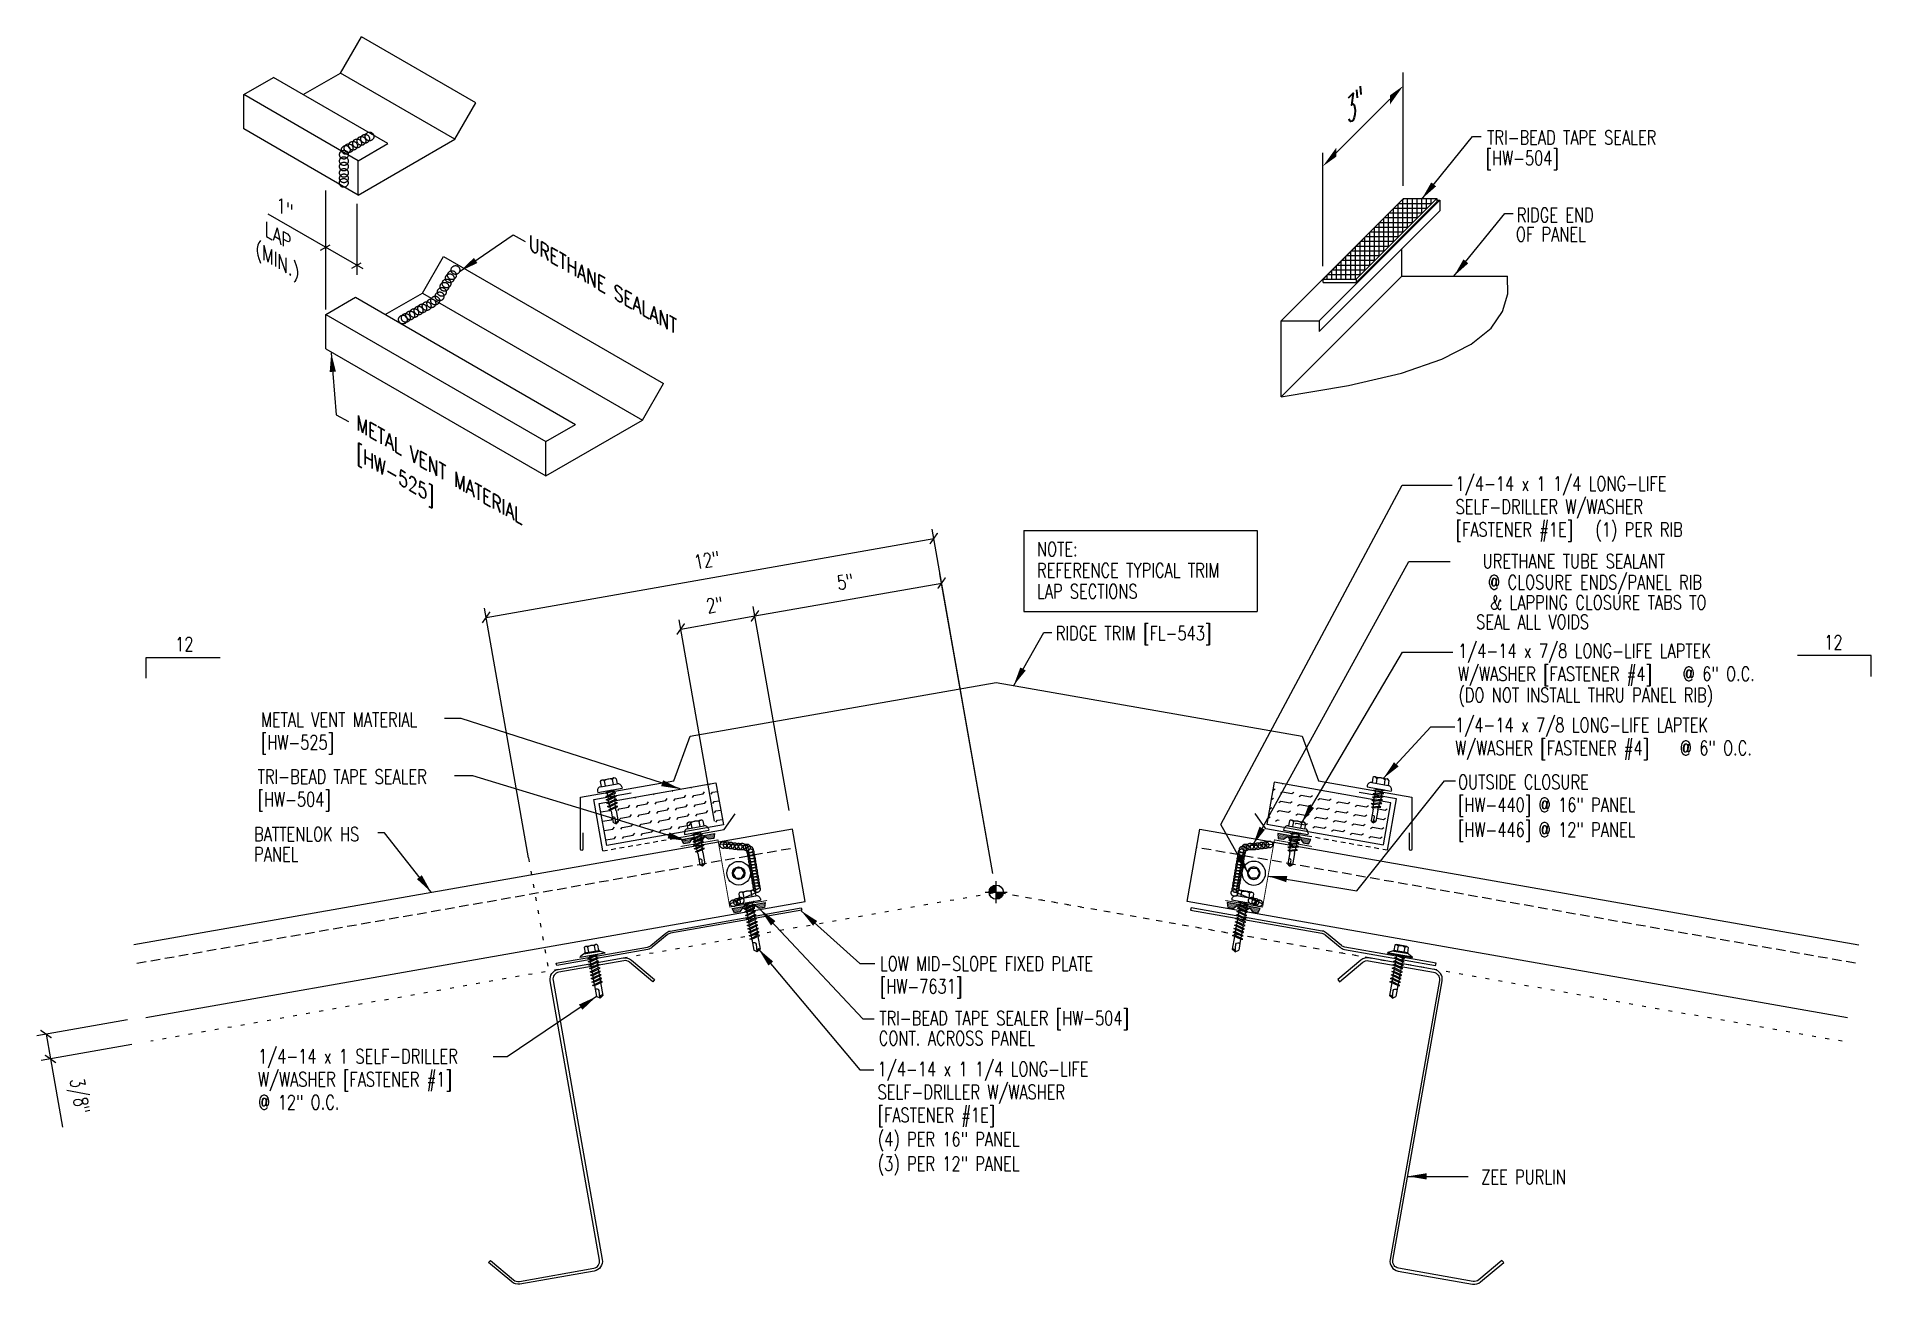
# Model space of a CAD drawing. Header units: inches. Extents: x -2 to 189, y 14 to 99.
# Drawn here: x -2.14 to 46.24, y 13.7 to 46.61 of the extents above; entities outside this region: 3.
import ezdxf
from ezdxf.enums import TextEntityAlignment as Align

# ---------------------------------------------------------------- set-up
doc = ezdxf.new("R2010")
doc.units = ezdxf.units.IN
doc.header["$MEASUREMENT"] = 0
for name, pattern in [('CENTER2', [1.125, 0.75, -0.125, 0.125, -0.125]), ('DASH2', [0.1875, 0.125, -0.0625]), ('DOT', [0.25, 0, -0.25]), ('HIDDEN2', [0.1875, 0.125, -0.0625])]:
    doc.linetypes.add(name, pattern=pattern)
for name, color, linetype in [('ANNTEXT', 2, 'Continuous'), ('CLO', 3, 'Continuous'), ('DIM', 2, 'Continuous'), ('FASTENER', 9, 'Continuous'), ('MARK', 1, 'Continuous'), ('PANEL', 11, 'Continuous'), ('PURLIN', 1, 'Continuous'), ('SEALANT', 253, 'CENTER2'), ('SECTION', 11, 'Continuous'), ('STLA', 12, 'Continuous'), ('TAPE', 8, 'Continuous'), ('TEXT', 2, 'Continuous'), ('TEXT1', 7, 'Continuous'), ('THERMAL', 251, 'Continuous'), ('TRIM', 6, 'Continuous')]:
    doc.layers.add(name, color=color, linetype=linetype)
doc.styles.add('DIMTEXT', font='romans.shx', dxfattribs={"width": 0.75})
doc.styles.add('ROMANS', font='ROMANS.SHX', dxfattribs={"width": 0.75, "height": 0.5})
doc.styles.add('TEXT1', font='ROMANS.shx', dxfattribs={"width": 0.75, "height": 0.375})
doc.dimstyles.new('DETAIL', dxfattribs={"dimscale": 4, "dimtxt": 0.375, "dimasz": 0.0625, "dimexe": 0.0625, "dimexo": 0.125, "dimgap": 0.0625, "dimtad": 1, "dimdec": 4, "dimzin": 3, "dimdsep": 46, "dimlunit": 4, "dimtxsty": 'TEXT1', "dimblk": 'ARCHTICK', "dimcen": 0.0625, "dimclrd": 7, "dimclre": 7, "dimclrt": 2, "dimadec": 0, "dimazin": 0, "dimtfac": 0.59375, "dimtdec": 4, "dimtmove": 0, "dimatfit": 3, "dimfxl": 0, "dimfrac": 2, "dimtolj": 1, "dimtzin": 3, "dimarcsym": 0})
doc.dimstyles.new('DETAIL$7', dxfattribs={"dimscale": 4, "dimtxt": 0.375, "dimasz": 0.125, "dimexe": 0.0625, "dimexo": 0.125, "dimgap": 0.0625, "dimtad": 1, "dimdec": 4, "dimzin": 3, "dimdsep": 46, "dimlunit": 4, "dimtxsty": 'TEXT1', "dimblk": 'ARCHTICK', "dimcen": 0.0625, "dimclrd": 7, "dimclre": 7, "dimclrt": 2, "dimadec": 0, "dimazin": 0, "dimtfac": 0.59375, "dimtdec": 4, "dimtmove": 0, "dimatfit": 3, "dimfxl": 0, "dimfrac": 2, "dimtolj": 1, "dimtzin": 3, "dimarcsym": 0})

msp = doc.modelspace()

# ---------------------------------------------------------------- texts
at = {"layer": 'ANNTEXT', "insert": (90.66178, 99.27395), "char_height": 0.72, "attachment_point": 4, "rotation": 10}
msp.add_mtext('\\A1;  ', dxfattribs=at)
at = {"layer": 'ANNTEXT', "char_height": 0.375, "attachment_point": 4, "rotation": 10, "style": 'DIMTEXT'}
for insert in [(188.0579, 71.6294), (188.52889, 71.68564)]:
    msp.add_mtext('\\A1;  ', dxfattribs=dict(at, insert=insert))
at = {"layer": 'DIM', "style": 'ROMANS', "oblique": 330}
for s, p in [('1"', (4.17979, 42.02509)), ('LAP', (3.87251, 41.36877))]:
    msp.add_text(s, height=0.338437, rotation=330, dxfattribs=at).set_placement(p)
msp.add_text('(MIN.)', height=0.338437, rotation=330, dxfattribs=at).set_placement((4.29161, 40.6633), align=Align.MIDDLE_CENTER)
at = {"layer": 'TEXT', "style": 'TEXT1', "width": 0.75}
for s, p in [('TRI-BEAD TAPE SEALER', (36.10438, 43.76575)), ('[HW-504]', (36.06803, 43.22227)), ('RIDGE END ', (36.88971, 41.71775)), ('OF PANEL', (36.86407, 41.21173)), ('RIDGE TRIM [FL-543]', (24.734, 30.6919)), ('(DO NOT INSTALL THRU PANEL RIB)', (35.34854, 29.05787)), ('OUTSIDE CLOSURE', (35.33824, 26.76428)), ('[HW-440] @ 16" PANEL', (35.33824, 26.16428)), ('BATTENLOK HS', (3.59279, 25.3896)), ('[HW-446] @ 12" PANEL', (35.33824, 25.50724)), ('PANEL', (3.59279, 24.85838)), ('TRI-BEAD TAPE SEALER [HW-504]', (20.07827, 20.53728)), ('CONT. ACROSS PANEL', (20.06541, 20.00727)), ('(4) PER 16" PANEL', (20.04067, 17.34365)), ('(3) PER 12" PANEL', (20.04067, 16.69835))]:
    msp.add_text(s, height=0.375, dxfattribs=at).set_placement(p)
at = {"layer": 'TEXT', "style": 'ROMANS', "oblique": 330}
for s, height, p in [('URETHANE SEALANT', 0.3449189, (10.83778, 41.00103)), ('METAL VENT MATERIAL', 0.3449189, (6.29486, 36.25193)), ('[HW-525]', 0.344919, (6.29486, 35.45719))]:
    msp.add_text(s, height=height, rotation=330, dxfattribs=at).set_placement(p)
at = {"layer": 'TEXT', "style": 'TEXT1', "width": 0.75}
for s, p in [('URETHANE TUBE SEALANT', (40.79938, 32.59064)), ('@ CLOSURE ENDS/PANEL RIB', (41.76938, 32.03442)), ('& LAPPING CLOSURE TABS TO', (41.89119, 31.5001)), ('SEAL ALL VOIDS', (38.79305, 30.98826)), ('ZEE PURLIN', (38.18205, 16.34791))]:
    msp.add_text(s, height=0.375, dxfattribs=at).set_placement(p, align=Align.RIGHT)
at = {"layer": 'TEXT1', "color": 2, "style": 'ROMANS', "oblique": 40, "width": 0.75}
msp.add_text('3"', height=0.5, rotation=45, dxfattribs=at).set_placement((32.4486, 44.28774))

# ---------------------------------------------------------------- blocks, each defined once
blk = doc.blocks.new('_ArchTick')
at = {"color": 0, "linetype": 'ByBlock', "const_width": 0.15}
blk.add_lwpolyline([(-0.5, -0.5), (0.5, 0.5)], dxfattribs=at)
blk = doc.blocks.new('*D16')
at = {"layer": 'DEFPOINTS', "color": 0}
for p in [(21.516, 33.376), (10.919, 24.457), (23.162, 24.046)]:
    blk.add_point(p, dxfattribs=at)
at = {"layer": 'DIM', "color": 7, "lineweight": -2}
for p, q in [((23.075, 24.538), (21.473, 33.622)), ((9.713, 31.295), (21.516, 33.376)), ((10.832, 24.949), (9.669, 31.541))]:
    blk.add_line(p, q, dxfattribs=at)
at = {"layer": 'DIM', "color": 7, "lineweight": -2, "xscale": 0.25, "yscale": 0.25, "zscale": 0.25}
for p, rotation in [((21.516, 33.376), 10), ((9.713, 31.295), 190)]:
    blk.add_blockref('_ArchTick', p, dxfattribs=dict(at, rotation=rotation))
at = {"layer": 'DIM', "color": 2, "insert": (15.532, 32.802), "char_height": 0.375, "attachment_point": 5, "rotation": 10, "style": 'TEXT1'}
blk.add_mtext('\\A1;12"', dxfattribs=at)
blk = doc.blocks.new('*D17')
at = {"layer": 'DEFPOINTS', "color": 0}
for p in [(21.724, 32.201), (17.791, 25.711), (23.162, 24.046)]:
    blk.add_point(p, dxfattribs=at)
at = {"layer": 'DIM', "color": 7, "lineweight": -2}
for p, q in [((23.075, 24.538), (21.68, 32.447)), ((16.8, 31.332), (21.724, 32.201)), ((17.704, 26.203), (16.756, 31.579))]:
    blk.add_line(p, q, dxfattribs=at)
at = {"layer": 'DIM', "color": 7, "lineweight": -2, "xscale": 0.25, "yscale": 0.25, "zscale": 0.25}
for p, rotation in [((21.724, 32.201), 10), ((16.8, 31.332), 190)]:
    blk.add_blockref('_ArchTick', p, dxfattribs=dict(at, rotation=rotation))
at = {"layer": 'DIM', "color": 2, "insert": (19.18, 32.233), "char_height": 0.375, "attachment_point": 5, "rotation": 10, "style": 'TEXT1'}
blk.add_mtext('\\A1;5"', dxfattribs=at)
blk = doc.blocks.new('*D18')
at = {"layer": 'DEFPOINTS', "color": 0}
for p in [(0.752, 20.77), (0.868, 20.115), (-1.776, 19.649)]:
    blk.add_point(p, dxfattribs=at)
at = {"layer": 'DIM', "color": 7, "lineweight": -2}
for p, q in [((0.26, 20.683), (-2.138, 20.261)), ((0.375, 20.028), (-2.023, 19.605)), ((-1.892, 20.304), (-1.776, 19.649)), ((-1.776, 19.649), (-1.459, 17.851))]:
    blk.add_line(p, q, dxfattribs=at)
at = {"layer": 'DIM', "color": 7, "lineweight": -2, "xscale": 0.25, "yscale": 0.25, "zscale": 0.25}
for p, rotation in [((-1.892, 20.304), 99.99999999999906), ((-1.776, 19.649), 279.9999999999991)]:
    blk.add_blockref('_ArchTick', p, dxfattribs=dict(at, rotation=rotation))
at = {"layer": 'DIM', "color": 2, "insert": (-1.058, 18.658), "char_height": 0.375, "attachment_point": 5, "rotation": 280, "style": 'TEXT1'}
blk.add_mtext('\\A1;3/8"', dxfattribs=at)
blk = doc.blocks.new('*X7')
at = {"color": 0}
for p, q in [((-0.434, 0.135), (-0.434, 0.135)), ((-0.434, 0.123), (-0.434, 0.123)), ((-0.422, 0.141), (-0.422, 0.141)), ((-0.422, 0.129), (-0.422, 0.129)), ((-0.422, 0.117), (-0.422, 0.117)), ((-0.422, 0.105), (-0.422, 0.105)), ((-0.422, 0.094), (-0.422, 0.094)), ((-0.422, 0.082), (-0.422, 0.082)), ((-0.41, 0.135), (-0.41, 0.135)), ((-0.41, 0.123), (-0.41, 0.123)), ((-0.41, 0.111), (-0.41, 0.111)), ((-0.41, 0.1), (-0.41, 0.1)), ((-0.41, 0.088), (-0.41, 0.088)), ((-0.41, 0.076), (-0.41, 0.076)), ((-0.41, 0.064), (-0.41, 0.064)), ((-0.41, 0.053), (-0.41, 0.053)), ((-0.41, 0.041), (-0.41, 0.041)), ((-0.398, 0.141), (-0.398, 0.141)), ((-0.398, 0.129), (-0.398, 0.129)), ((-0.398, 0.117), (-0.398, 0.117)), ((-0.398, 0.105), (-0.398, 0.105)), ((-0.398, 0.094), (-0.398, 0.094)), ((-0.398, 0.082), (-0.398, 0.082)), ((-0.398, 0.07), (-0.398, 0.07)), ((-0.398, 0.059), (-0.398, 0.059)), ((-0.398, 0.047), (-0.398, 0.047)), ((-0.398, 0.035), (-0.398, 0.035)), ((-0.398, 0.023), (-0.398, 0.023)), ((-0.387, 0.135), (-0.387, 0.135)), ((-0.387, 0.123), (-0.387, 0.123)), ((-0.387, 0.111), (-0.387, 0.111)), ((-0.387, 0.1), (-0.387, 0.1)), ((-0.387, 0.088), (-0.387, 0.088)), ((-0.387, 0.076), (-0.387, 0.076)), ((-0.387, 0.064), (-0.387, 0.064)), ((-0.387, 0.053), (-0.387, 0.053)), ((-0.387, 0.041), (-0.387, 0.041)), ((-0.387, 0.029), (-0.387, 0.029)), ((-0.375, 0.141), (-0.375, 0.141)), ((-0.375, 0.129), (-0.375, 0.129)), ((-0.375, 0.117), (-0.375, 0.117)), ((-0.375, 0.105), (-0.375, 0.105)), ((-0.375, 0.094), (-0.375, 0.094)), ((-0.375, 0.082), (-0.375, 0.082)), ((-0.375, 0.07), (-0.375, 0.07)), ((-0.375, 0.059), (-0.375, 0.059)), ((-0.375, 0.047), (-0.375, 0.047)), ((-0.375, 0.035), (-0.375, 0.035)), ((-0.375, 0.023), (-0.375, 0.023)), ((-0.363, 0.135), (-0.363, 0.135)), ((-0.363, 0.123), (-0.363, 0.123)), ((-0.363, 0.111), (-0.363, 0.111)), ((-0.363, 0.1), (-0.363, 0.1)), ((-0.363, 0.088), (-0.363, 0.088)), ((-0.363, 0.076), (-0.363, 0.076)), ((-0.363, 0.064), (-0.363, 0.064)), ((-0.363, 0.053), (-0.363, 0.053)), ((-0.363, 0.041), (-0.363, 0.041)), ((-0.363, 0.029), (-0.363, 0.029)), ((-0.352, 0.141), (-0.352, 0.141)), ((-0.352, 0.129), (-0.352, 0.129)), ((-0.352, 0.117), (-0.352, 0.117)), ((-0.352, 0.105), (-0.352, 0.105)), ((-0.352, 0.094), (-0.352, 0.094)), ((-0.352, 0.082), (-0.352, 0.082)), ((-0.352, 0.07), (-0.352, 0.07)), ((-0.352, 0.059), (-0.352, 0.059)), ((-0.352, 0.047), (-0.352, 0.047)), ((-0.352, 0.035), (-0.352, 0.035)), ((-0.352, 0.023), (-0.352, 0.023)), ((-0.34, 0.135), (-0.34, 0.135)), ((-0.34, 0.123), (-0.34, 0.123)), ((-0.34, 0.111), (-0.34, 0.111)), ((-0.34, 0.1), (-0.34, 0.1)), ((-0.34, 0.088), (-0.34, 0.088)), ((-0.34, 0.076), (-0.34, 0.076)), ((-0.34, 0.064), (-0.34, 0.064)), ((-0.34, 0.053), (-0.34, 0.053)), ((-0.34, 0.041), (-0.34, 0.041)), ((-0.34, 0.029), (-0.34, 0.029)), ((-0.328, 0.141), (-0.328, 0.141)), ((-0.328, 0.129), (-0.328, 0.129)), ((-0.328, 0.117), (-0.328, 0.117)), ((-0.328, 0.105), (-0.328, 0.105)), ((-0.328, 0.094), (-0.328, 0.094)), ((-0.328, 0.082), (-0.328, 0.082)), ((-0.328, 0.07), (-0.328, 0.07)), ((-0.328, 0.059), (-0.328, 0.059)), ((-0.328, 0.047), (-0.328, 0.047)), ((-0.328, 0.035), (-0.328, 0.035)), ((-0.328, 0.023), (-0.328, 0.023)), ((-0.316, 0.135), (-0.316, 0.135)), ((-0.316, 0.123), (-0.316, 0.123)), ((-0.316, 0.111), (-0.316, 0.111)), ((-0.316, 0.1), (-0.316, 0.1)), ((-0.316, 0.088), (-0.316, 0.088)), ((-0.316, 0.076), (-0.316, 0.076)), ((-0.316, 0.064), (-0.316, 0.064)), ((-0.316, 0.053), (-0.316, 0.053)), ((-0.316, 0.041), (-0.316, 0.041)), ((-0.316, 0.029), (-0.316, 0.029)), ((-0.305, 0.141), (-0.305, 0.141)), ((-0.305, 0.129), (-0.305, 0.129)), ((-0.305, 0.117), (-0.305, 0.117)), ((-0.305, 0.105), (-0.305, 0.105)), ((-0.305, 0.094), (-0.305, 0.094)), ((-0.305, 0.082), (-0.305, 0.082)), ((-0.305, 0.07), (-0.305, 0.07)), ((-0.305, 0.059), (-0.305, 0.059)), ((-0.305, 0.047), (-0.305, 0.047)), ((-0.305, 0.035), (-0.305, 0.035)), ((-0.305, 0.023), (-0.305, 0.023)), ((-0.293, 0.135), (-0.293, 0.135)), ((-0.293, 0.123), (-0.293, 0.123)), ((-0.293, 0.111), (-0.293, 0.111)), ((-0.293, 0.1), (-0.293, 0.1)), ((-0.293, 0.088), (-0.293, 0.088)), ((-0.293, 0.076), (-0.293, 0.076)), ((-0.293, 0.064), (-0.293, 0.064)), ((-0.293, 0.053), (-0.293, 0.053)), ((-0.293, 0.041), (-0.293, 0.041)), ((-0.293, 0.029), (-0.293, 0.029)), ((-0.281, 0.141), (-0.281, 0.141)), ((-0.281, 0.129), (-0.281, 0.129)), ((-0.281, 0.117), (-0.281, 0.117)), ((-0.281, 0.105), (-0.281, 0.105)), ((-0.281, 0.094), (-0.281, 0.094)), ((-0.281, 0.082), (-0.281, 0.082)), ((-0.281, 0.07), (-0.281, 0.07)), ((-0.281, 0.059), (-0.281, 0.059)), ((-0.281, 0.047), (-0.281, 0.047)), ((-0.281, 0.035), (-0.281, 0.035)), ((-0.281, 0.023), (-0.281, 0.023)), ((-0.27, 0.135), (-0.27, 0.135)), ((-0.27, 0.123), (-0.27, 0.123)), ((-0.27, 0.111), (-0.27, 0.111)), ((-0.27, 0.1), (-0.27, 0.1)), ((-0.27, 0.088), (-0.27, 0.088)), ((-0.27, 0.076), (-0.27, 0.076)), ((-0.27, 0.064), (-0.27, 0.064)), ((-0.27, 0.053), (-0.27, 0.053)), ((-0.27, 0.041), (-0.27, 0.041)), ((-0.27, 0.029), (-0.27, 0.029)), ((-0.258, 0.141), (-0.258, 0.141)), ((-0.258, 0.129), (-0.258, 0.129)), ((-0.258, 0.117), (-0.258, 0.117)), ((-0.258, 0.105), (-0.258, 0.105)), ((-0.258, 0.094), (-0.258, 0.094)), ((-0.258, 0.082), (-0.258, 0.082)), ((-0.258, 0.07), (-0.258, 0.07)), ((-0.258, 0.059), (-0.258, 0.059)), ((-0.258, 0.047), (-0.258, 0.047)), ((-0.258, 0.035), (-0.258, 0.035)), ((-0.258, 0.023), (-0.258, 0.023)), ((-0.246, 0.135), (-0.246, 0.135)), ((-0.246, 0.123), (-0.246, 0.123)), ((-0.246, 0.111), (-0.246, 0.111)), ((-0.246, 0.1), (-0.246, 0.1)), ((-0.246, 0.088), (-0.246, 0.088)), ((-0.246, 0.076), (-0.246, 0.076)), ((-0.246, 0.064), (-0.246, 0.064)), ((-0.246, 0.053), (-0.246, 0.053)), ((-0.246, 0.041), (-0.246, 0.041)), ((-0.234, 0.141), (-0.234, 0.141)), ((-0.234, 0.129), (-0.234, 0.129)), ((-0.234, 0.117), (-0.234, 0.117)), ((-0.234, 0.105), (-0.234, 0.105)), ((-0.234, 0.094), (-0.234, 0.094)), ((-0.234, 0.082), (-0.234, 0.082)), ((-0.234, 0.07), (-0.234, 0.07)), ((-0.234, 0.059), (-0.234, 0.059)), ((-0.234, 0.047), (-0.234, 0.047)), ((-0.223, 0.135), (-0.223, 0.135)), ((-0.223, 0.123), (-0.223, 0.123)), ((-0.223, 0.111), (-0.223, 0.111)), ((-0.223, 0.1), (-0.223, 0.1)), ((-0.223, 0.088), (-0.223, 0.088)), ((-0.223, 0.076), (-0.223, 0.076)), ((-0.223, 0.064), (-0.223, 0.064)), ((-0.211, 0.141), (-0.211, 0.141)), ((-0.211, 0.129), (-0.211, 0.129)), ((-0.211, 0.117), (-0.211, 0.117)), ((-0.211, 0.105), (-0.211, 0.105)), ((-0.211, 0.094), (-0.211, 0.094)), ((-0.211, 0.082), (-0.211, 0.082)), ((-0.211, 0.07), (-0.211, 0.07)), ((-0.199, 0.135), (-0.199, 0.135)), ((-0.199, 0.123), (-0.199, 0.123)), ((-0.199, 0.111), (-0.199, 0.111)), ((-0.199, 0.1), (-0.199, 0.1)), ((-0.199, 0.088), (-0.199, 0.088)), ((-0.188, 0.141), (-0.188, 0.141)), ((-0.188, 0.129), (-0.188, 0.129)), ((-0.188, 0.117), (-0.188, 0.117)), ((-0.188, 0.105), (-0.188, 0.105)), ((-0.188, 0.094), (-0.188, 0.094)), ((-0.176, 0.135), (-0.176, 0.135)), ((-0.176, 0.123), (-0.176, 0.123)), ((-0.176, 0.111), (-0.176, 0.111)), ((-0.164, 0.141), (-0.164, 0.141)), ((-0.164, 0.129), (-0.164, 0.129)), ((-0.164, 0.117), (-0.164, 0.117)), ((-0.164, 0.105), (-0.164, 0.105)), ((-0.152, 0.135), (-0.152, 0.135)), ((-0.152, 0.123), (-0.152, 0.123)), ((-0.152, 0.111), (-0.152, 0.111)), ((-0.152, 0.1), (-0.152, 0.1)), ((-0.141, 0.141), (-0.141, 0.141)), ((-0.141, 0.129), (-0.141, 0.129)), ((-0.141, 0.117), (-0.141, 0.117)), ((-0.141, 0.105), (-0.141, 0.105)), ((-0.141, 0.094), (-0.141, 0.094)), ((-0.141, 0.082), (-0.141, 0.082)), ((-0.129, 0.135), (-0.129, 0.135)), ((-0.129, 0.123), (-0.129, 0.123)), ((-0.129, 0.111), (-0.129, 0.111)), ((-0.129, 0.1), (-0.129, 0.1)), ((-0.129, 0.088), (-0.129, 0.088)), ((-0.129, 0.076), (-0.129, 0.076)), ((-0.117, 0.141), (-0.117, 0.141)), ((-0.117, 0.129), (-0.117, 0.129)), ((-0.117, 0.117), (-0.117, 0.117)), ((-0.117, 0.105), (-0.117, 0.105)), ((-0.117, 0.094), (-0.117, 0.094)), ((-0.117, 0.082), (-0.117, 0.082)), ((-0.117, 0.07), (-0.117, 0.07)), ((-0.117, 0.059), (-0.117, 0.059)), ((-0.105, 0.135), (-0.105, 0.135)), ((-0.105, 0.123), (-0.105, 0.123)), ((-0.105, 0.111), (-0.105, 0.111)), ((-0.105, 0.1), (-0.105, 0.1)), ((-0.105, 0.088), (-0.105, 0.088)), ((-0.105, 0.076), (-0.105, 0.076)), ((-0.105, 0.064), (-0.105, 0.064)), ((-0.105, 0.053), (-0.105, 0.053)), ((-0.094, 0.141), (-0.094, 0.141)), ((-0.094, 0.129), (-0.094, 0.129)), ((-0.094, 0.117), (-0.094, 0.117)), ((-0.094, 0.105), (-0.094, 0.105)), ((-0.094, 0.094), (-0.094, 0.094)), ((-0.094, 0.082), (-0.094, 0.082)), ((-0.094, 0.07), (-0.094, 0.07)), ((-0.094, 0.059), (-0.094, 0.059)), ((-0.094, 0.047), (-0.094, 0.047)), ((-0.094, 0.035), (-0.094, 0.035)), ((-0.082, 0.135), (-0.082, 0.135)), ((-0.082, 0.123), (-0.082, 0.123)), ((-0.082, 0.111), (-0.082, 0.111)), ((-0.082, 0.1), (-0.082, 0.1)), ((-0.082, 0.088), (-0.082, 0.088)), ((-0.082, 0.076), (-0.082, 0.076)), ((-0.082, 0.064), (-0.082, 0.064)), ((-0.082, 0.053), (-0.082, 0.053)), ((-0.082, 0.041), (-0.082, 0.041)), ((-0.082, 0.029), (-0.082, 0.029)), ((-0.07, 0.141), (-0.07, 0.141)), ((-0.07, 0.129), (-0.07, 0.129)), ((-0.07, 0.117), (-0.07, 0.117)), ((-0.07, 0.105), (-0.07, 0.105)), ((-0.07, 0.094), (-0.07, 0.094)), ((-0.07, 0.082), (-0.07, 0.082)), ((-0.07, 0.07), (-0.07, 0.07)), ((-0.07, 0.059), (-0.07, 0.059)), ((-0.07, 0.047), (-0.07, 0.047)), ((-0.07, 0.035), (-0.07, 0.035)), ((-0.07, 0.023), (-0.07, 0.023)), ((-0.059, 0.135), (-0.059, 0.135)), ((-0.059, 0.123), (-0.059, 0.123)), ((-0.059, 0.111), (-0.059, 0.111)), ((-0.059, 0.1), (-0.059, 0.1)), ((-0.059, 0.088), (-0.059, 0.088)), ((-0.059, 0.076), (-0.059, 0.076)), ((-0.059, 0.064), (-0.059, 0.064)), ((-0.059, 0.053), (-0.059, 0.053)), ((-0.059, 0.041), (-0.059, 0.041)), ((-0.059, 0.029), (-0.059, 0.029)), ((-0.047, 0.141), (-0.047, 0.141)), ((-0.047, 0.129), (-0.047, 0.129)), ((-0.047, 0.117), (-0.047, 0.117)), ((-0.047, 0.105), (-0.047, 0.105)), ((-0.047, 0.094), (-0.047, 0.094)), ((-0.047, 0.082), (-0.047, 0.082)), ((-0.047, 0.07), (-0.047, 0.07)), ((-0.047, 0.059), (-0.047, 0.059)), ((-0.047, 0.047), (-0.047, 0.047)), ((-0.047, 0.035), (-0.047, 0.035)), ((-0.047, 0.023), (-0.047, 0.023)), ((-0.035, 0.135), (-0.035, 0.135)), ((-0.035, 0.123), (-0.035, 0.123)), ((-0.035, 0.111), (-0.035, 0.111)), ((-0.035, 0.1), (-0.035, 0.1)), ((-0.035, 0.088), (-0.035, 0.088)), ((-0.035, 0.076), (-0.035, 0.076)), ((-0.035, 0.064), (-0.035, 0.064)), ((-0.035, 0.053), (-0.035, 0.053)), ((-0.035, 0.041), (-0.035, 0.041)), ((-0.035, 0.029), (-0.035, 0.029)), ((-0.023, 0.141), (-0.023, 0.141)), ((-0.023, 0.129), (-0.023, 0.129)), ((-0.023, 0.117), (-0.023, 0.117)), ((-0.023, 0.105), (-0.023, 0.105)), ((-0.023, 0.094), (-0.023, 0.094)), ((-0.023, 0.082), (-0.023, 0.082)), ((-0.023, 0.07), (-0.023, 0.07)), ((-0.023, 0.059), (-0.023, 0.059)), ((-0.023, 0.047), (-0.023, 0.047)), ((-0.023, 0.035), (-0.023, 0.035)), ((-0.023, 0.023), (-0.023, 0.023)), ((-0.012, 0.135), (-0.012, 0.135)), ((-0.012, 0.123), (-0.012, 0.123)), ((-0.012, 0.111), (-0.012, 0.111)), ((-0.012, 0.1), (-0.012, 0.1)), ((-0.012, 0.088), (-0.012, 0.088)), ((-0.012, 0.076), (-0.012, 0.076)), ((-0.012, 0.064), (-0.012, 0.064)), ((-0.012, 0.053), (-0.012, 0.053)), ((-0.012, 0.041), (-0.012, 0.041)), ((-0.012, 0.029), (-0.012, 0.029)), ((0, 0.141), (0, 0.141)), ((0, 0.129), (0, 0.129)), ((0, 0.117), (0, 0.117)), ((0, 0.105), (0, 0.105)), ((0, 0.094), (0, 0.094)), ((0, 0.082), (0, 0.082)), ((0, 0.07), (0, 0.07)), ((0, 0.059), (0, 0.059)), ((0, 0.047), (0, 0.047)), ((0, 0.035), (0, 0.035)), ((0, 0.023), (0, 0.023)), ((0.012, 0.135), (0.012, 0.135)), ((0.012, 0.123), (0.012, 0.123)), ((0.012, 0.111), (0.012, 0.111)), ((0.012, 0.1), (0.012, 0.1)), ((0.012, 0.088), (0.012, 0.088)), ((0.012, 0.076), (0.012, 0.076)), ((0.012, 0.064), (0.012, 0.064)), ((0.012, 0.053), (0.012, 0.053)), ((0.012, 0.041), (0.012, 0.041)), ((0.012, 0.029), (0.012, 0.029)), ((0.023, 0.141), (0.023, 0.141)), ((0.023, 0.129), (0.023, 0.129)), ((0.023, 0.117), (0.023, 0.117)), ((0.023, 0.105), (0.023, 0.105)), ((0.023, 0.094), (0.023, 0.094)), ((0.023, 0.082), (0.023, 0.082)), ((0.023, 0.07), (0.023, 0.07)), ((0.023, 0.059), (0.023, 0.059)), ((0.023, 0.047), (0.023, 0.047)), ((0.023, 0.035), (0.023, 0.035)), ((0.023, 0.023), (0.023, 0.023)), ((0.035, 0.135), (0.035, 0.135)), ((0.035, 0.123), (0.035, 0.123)), ((0.035, 0.111), (0.035, 0.111)), ((0.035, 0.1), (0.035, 0.1)), ((0.035, 0.088), (0.035, 0.088)), ((0.035, 0.076), (0.035, 0.076)), ((0.035, 0.064), (0.035, 0.064)), ((0.035, 0.053), (0.035, 0.053)), ((0.035, 0.041), (0.035, 0.041)), ((0.035, 0.029), (0.035, 0.029)), ((0.047, 0.141), (0.047, 0.141)), ((0.047, 0.129), (0.047, 0.129)), ((0.047, 0.117), (0.047, 0.117)), ((0.047, 0.105), (0.047, 0.105)), ((0.047, 0.094), (0.047, 0.094)), ((0.047, 0.082), (0.047, 0.082)), ((0.047, 0.07), (0.047, 0.07)), ((0.047, 0.059), (0.047, 0.059)), ((0.047, 0.047), (0.047, 0.047)), ((0.047, 0.035), (0.047, 0.035)), ((0.047, 0.023), (0.047, 0.023)), ((0.059, 0.135), (0.059, 0.135)), ((0.059, 0.123), (0.059, 0.123)), ((0.059, 0.111), (0.059, 0.111)), ((0.059, 0.1), (0.059, 0.1)), ((0.059, 0.088), (0.059, 0.088)), ((0.059, 0.076), (0.059, 0.076)), ((0.059, 0.064), (0.059, 0.064)), ((0.059, 0.053), (0.059, 0.053)), ((0.059, 0.041), (0.059, 0.041)), ((0.059, 0.029), (0.059, 0.029)), ((0.07, 0.141), (0.07, 0.141)), ((0.07, 0.129), (0.07, 0.129)), ((0.07, 0.117), (0.07, 0.117)), ((0.07, 0.105), (0.07, 0.105)), ((0.07, 0.094), (0.07, 0.094)), ((0.07, 0.082), (0.07, 0.082)), ((0.07, 0.07), (0.07, 0.07)), ((0.07, 0.059), (0.07, 0.059)), ((0.07, 0.047), (0.07, 0.047)), ((0.07, 0.035), (0.07, 0.035)), ((0.07, 0.023), (0.07, 0.023)), ((0.082, 0.135), (0.082, 0.135)), ((0.082, 0.123), (0.082, 0.123)), ((0.082, 0.111), (0.082, 0.111)), ((0.082, 0.1), (0.082, 0.1)), ((0.082, 0.088), (0.082, 0.088)), ((0.082, 0.076), (0.082, 0.076)), ((0.082, 0.064), (0.082, 0.064)), ((0.082, 0.053), (0.082, 0.053)), ((0.082, 0.041), (0.082, 0.041)), ((0.082, 0.029), (0.082, 0.029)), ((0.094, 0.141), (0.094, 0.141)), ((0.094, 0.129), (0.094, 0.129)), ((0.094, 0.117), (0.094, 0.117)), ((0.094, 0.105), (0.094, 0.105)), ((0.094, 0.094), (0.094, 0.094)), ((0.094, 0.082), (0.094, 0.082)), ((0.094, 0.07), (0.094, 0.07)), ((0.094, 0.059), (0.094, 0.059)), ((0.094, 0.047), (0.094, 0.047)), ((0.094, 0.035), (0.094, 0.035)), ((0.105, 0.135), (0.105, 0.135)), ((0.105, 0.123), (0.105, 0.123)), ((0.105, 0.111), (0.105, 0.111)), ((0.105, 0.1), (0.105, 0.1)), ((0.105, 0.088), (0.105, 0.088)), ((0.105, 0.076), (0.105, 0.076)), ((0.105, 0.064), (0.105, 0.064)), ((0.105, 0.053), (0.105, 0.053)), ((0.117, 0.141), (0.117, 0.141)), ((0.117, 0.129), (0.117, 0.129)), ((0.117, 0.117), (0.117, 0.117)), ((0.117, 0.105), (0.117, 0.105)), ((0.117, 0.094), (0.117, 0.094)), ((0.117, 0.082), (0.117, 0.082)), ((0.117, 0.07), (0.117, 0.07)), ((0.117, 0.059), (0.117, 0.059)), ((0.129, 0.135), (0.129, 0.135)), ((0.129, 0.123), (0.129, 0.123)), ((0.129, 0.111), (0.129, 0.111)), ((0.129, 0.1), (0.129, 0.1)), ((0.129, 0.088), (0.129, 0.088)), ((0.129, 0.076), (0.129, 0.076)), ((0.141, 0.141), (0.141, 0.141)), ((0.141, 0.129), (0.141, 0.129)), ((0.141, 0.117), (0.141, 0.117)), ((0.141, 0.105), (0.141, 0.105)), ((0.141, 0.094), (0.141, 0.094)), ((0.141, 0.082), (0.141, 0.082)), ((0.152, 0.135), (0.152, 0.135)), ((0.152, 0.123), (0.152, 0.123)), ((0.152, 0.111), (0.152, 0.111)), ((0.152, 0.1), (0.152, 0.1)), ((0.164, 0.141), (0.164, 0.141)), ((0.164, 0.129), (0.164, 0.129)), ((0.164, 0.117), (0.164, 0.117)), ((0.164, 0.105), (0.164, 0.105)), ((0.176, 0.135), (0.176, 0.135)), ((0.176, 0.123), (0.176, 0.123)), ((0.176, 0.111), (0.176, 0.111)), ((0.188, 0.141), (0.188, 0.141)), ((0.188, 0.129), (0.188, 0.129)), ((0.188, 0.117), (0.188, 0.117)), ((0.188, 0.105), (0.188, 0.105)), ((0.188, 0.094), (0.188, 0.094)), ((0.199, 0.135), (0.199, 0.135)), ((0.199, 0.123), (0.199, 0.123)), ((0.199, 0.111), (0.199, 0.111)), ((0.199, 0.1), (0.199, 0.1)), ((0.199, 0.088), (0.199, 0.088)), ((0.211, 0.141), (0.211, 0.141)), ((0.211, 0.129), (0.211, 0.129)), ((0.211, 0.117), (0.211, 0.117)), ((0.211, 0.105), (0.211, 0.105)), ((0.211, 0.094), (0.211, 0.094)), ((0.211, 0.082), (0.211, 0.082)), ((0.211, 0.07), (0.211, 0.07)), ((0.223, 0.135), (0.223, 0.135)), ((0.223, 0.123), (0.223, 0.123)), ((0.223, 0.111), (0.223, 0.111)), ((0.223, 0.1), (0.223, 0.1)), ((0.223, 0.088), (0.223, 0.088)), ((0.223, 0.076), (0.223, 0.076)), ((0.223, 0.064), (0.223, 0.064)), ((0.234, 0.141), (0.234, 0.141)), ((0.234, 0.129), (0.234, 0.129)), ((0.234, 0.117), (0.234, 0.117)), ((0.234, 0.105), (0.234, 0.105)), ((0.234, 0.094), (0.234, 0.094)), ((0.234, 0.082), (0.234, 0.082)), ((0.234, 0.07), (0.234, 0.07)), ((0.234, 0.059), (0.234, 0.059)), ((0.234, 0.047), (0.234, 0.047)), ((0.246, 0.135), (0.246, 0.135)), ((0.246, 0.123), (0.246, 0.123)), ((0.246, 0.111), (0.246, 0.111)), ((0.246, 0.1), (0.246, 0.1)), ((0.246, 0.088), (0.246, 0.088)), ((0.246, 0.076), (0.246, 0.076)), ((0.246, 0.064), (0.246, 0.064)), ((0.246, 0.053), (0.246, 0.053)), ((0.246, 0.041), (0.246, 0.041)), ((0.258, 0.141), (0.258, 0.141)), ((0.258, 0.129), (0.258, 0.129)), ((0.258, 0.117), (0.258, 0.117)), ((0.258, 0.105), (0.258, 0.105)), ((0.258, 0.094), (0.258, 0.094)), ((0.258, 0.082), (0.258, 0.082)), ((0.258, 0.07), (0.258, 0.07)), ((0.258, 0.059), (0.258, 0.059)), ((0.258, 0.047), (0.258, 0.047)), ((0.258, 0.035), (0.258, 0.035)), ((0.258, 0.023), (0.258, 0.023)), ((0.27, 0.135), (0.27, 0.135)), ((0.27, 0.123), (0.27, 0.123)), ((0.27, 0.111), (0.27, 0.111)), ((0.27, 0.1), (0.27, 0.1)), ((0.27, 0.088), (0.27, 0.088)), ((0.27, 0.076), (0.27, 0.076)), ((0.27, 0.064), (0.27, 0.064)), ((0.27, 0.053), (0.27, 0.053)), ((0.27, 0.041), (0.27, 0.041)), ((0.27, 0.029), (0.27, 0.029)), ((0.281, 0.141), (0.281, 0.141)), ((0.281, 0.129), (0.281, 0.129)), ((0.281, 0.117), (0.281, 0.117)), ((0.281, 0.105), (0.281, 0.105)), ((0.281, 0.094), (0.281, 0.094)), ((0.281, 0.082), (0.281, 0.082)), ((0.281, 0.07), (0.281, 0.07)), ((0.281, 0.059), (0.281, 0.059)), ((0.281, 0.047), (0.281, 0.047)), ((0.281, 0.035), (0.281, 0.035)), ((0.281, 0.023), (0.281, 0.023)), ((0.293, 0.135), (0.293, 0.135)), ((0.293, 0.123), (0.293, 0.123)), ((0.293, 0.111), (0.293, 0.111)), ((0.293, 0.1), (0.293, 0.1)), ((0.293, 0.088), (0.293, 0.088)), ((0.293, 0.076), (0.293, 0.076)), ((0.293, 0.064), (0.293, 0.064)), ((0.293, 0.053), (0.293, 0.053)), ((0.293, 0.041), (0.293, 0.041)), ((0.293, 0.029), (0.293, 0.029)), ((0.305, 0.141), (0.305, 0.141)), ((0.305, 0.129), (0.305, 0.129)), ((0.305, 0.117), (0.305, 0.117)), ((0.305, 0.105), (0.305, 0.105)), ((0.305, 0.094), (0.305, 0.094)), ((0.305, 0.082), (0.305, 0.082)), ((0.305, 0.07), (0.305, 0.07)), ((0.305, 0.059), (0.305, 0.059)), ((0.305, 0.047), (0.305, 0.047)), ((0.305, 0.035), (0.305, 0.035)), ((0.305, 0.023), (0.305, 0.023)), ((0.316, 0.135), (0.316, 0.135)), ((0.316, 0.123), (0.316, 0.123)), ((0.316, 0.111), (0.316, 0.111)), ((0.316, 0.1), (0.316, 0.1)), ((0.316, 0.088), (0.316, 0.088)), ((0.316, 0.076), (0.316, 0.076)), ((0.316, 0.064), (0.316, 0.064)), ((0.316, 0.053), (0.316, 0.053)), ((0.316, 0.041), (0.316, 0.041)), ((0.316, 0.029), (0.316, 0.029)), ((0.328, 0.141), (0.328, 0.141)), ((0.328, 0.129), (0.328, 0.129)), ((0.328, 0.117), (0.328, 0.117)), ((0.328, 0.105), (0.328, 0.105)), ((0.328, 0.094), (0.328, 0.094)), ((0.328, 0.082), (0.328, 0.082)), ((0.328, 0.07), (0.328, 0.07)), ((0.328, 0.059), (0.328, 0.059)), ((0.328, 0.047), (0.328, 0.047)), ((0.328, 0.035), (0.328, 0.035)), ((0.328, 0.023), (0.328, 0.023)), ((0.34, 0.135), (0.34, 0.135)), ((0.34, 0.123), (0.34, 0.123)), ((0.34, 0.111), (0.34, 0.111)), ((0.34, 0.1), (0.34, 0.1)), ((0.34, 0.088), (0.34, 0.088)), ((0.34, 0.076), (0.34, 0.076)), ((0.34, 0.064), (0.34, 0.064)), ((0.34, 0.053), (0.34, 0.053)), ((0.34, 0.041), (0.34, 0.041)), ((0.34, 0.029), (0.34, 0.029)), ((0.352, 0.141), (0.352, 0.141)), ((0.352, 0.129), (0.352, 0.129)), ((0.352, 0.117), (0.352, 0.117)), ((0.352, 0.105), (0.352, 0.105)), ((0.352, 0.094), (0.352, 0.094)), ((0.352, 0.082), (0.352, 0.082)), ((0.352, 0.07), (0.352, 0.07)), ((0.352, 0.059), (0.352, 0.059)), ((0.352, 0.047), (0.352, 0.047)), ((0.352, 0.035), (0.352, 0.035)), ((0.352, 0.023), (0.352, 0.023)), ((0.363, 0.135), (0.363, 0.135)), ((0.363, 0.123), (0.363, 0.123)), ((0.363, 0.111), (0.363, 0.111)), ((0.363, 0.1), (0.363, 0.1)), ((0.363, 0.088), (0.363, 0.088)), ((0.363, 0.076), (0.363, 0.076)), ((0.363, 0.064), (0.363, 0.064)), ((0.363, 0.053), (0.363, 0.053)), ((0.363, 0.041), (0.363, 0.041)), ((0.363, 0.029), (0.363, 0.029)), ((0.375, 0.141), (0.375, 0.141)), ((0.375, 0.129), (0.375, 0.129)), ((0.375, 0.117), (0.375, 0.117)), ((0.375, 0.105), (0.375, 0.105)), ((0.375, 0.094), (0.375, 0.094)), ((0.375, 0.082), (0.375, 0.082)), ((0.375, 0.07), (0.375, 0.07)), ((0.375, 0.059), (0.375, 0.059)), ((0.375, 0.047), (0.375, 0.047)), ((0.375, 0.035), (0.375, 0.035)), ((0.375, 0.023), (0.375, 0.023)), ((0.387, 0.135), (0.387, 0.135)), ((0.387, 0.123), (0.387, 0.123)), ((0.387, 0.111), (0.387, 0.111)), ((0.387, 0.1), (0.387, 0.1)), ((0.387, 0.088), (0.387, 0.088)), ((0.387, 0.076), (0.387, 0.076)), ((0.387, 0.064), (0.387, 0.064)), ((0.387, 0.053), (0.387, 0.053)), ((0.387, 0.041), (0.387, 0.041)), ((0.387, 0.029), (0.387, 0.029)), ((0.398, 0.141), (0.398, 0.141)), ((0.398, 0.129), (0.398, 0.129)), ((0.398, 0.117), (0.398, 0.117)), ((0.398, 0.105), (0.398, 0.105)), ((0.398, 0.094), (0.398, 0.094)), ((0.398, 0.082), (0.398, 0.082)), ((0.398, 0.07), (0.398, 0.07)), ((0.398, 0.059), (0.398, 0.059)), ((0.398, 0.047), (0.398, 0.047)), ((0.398, 0.035), (0.398, 0.035)), ((0.398, 0.023), (0.398, 0.023)), ((0.41, 0.135), (0.41, 0.135)), ((0.41, 0.123), (0.41, 0.123)), ((0.41, 0.111), (0.41, 0.111)), ((0.41, 0.1), (0.41, 0.1)), ((0.41, 0.088), (0.41, 0.088)), ((0.41, 0.076), (0.41, 0.076)), ((0.41, 0.064), (0.41, 0.064)), ((0.41, 0.053), (0.41, 0.053)), ((0.41, 0.041), (0.41, 0.041)), ((0.422, 0.141), (0.422, 0.141)), ((0.422, 0.129), (0.422, 0.129)), ((0.422, 0.117), (0.422, 0.117)), ((0.422, 0.105), (0.422, 0.105)), ((0.422, 0.094), (0.422, 0.094)), ((0.422, 0.082), (0.422, 0.082)), ((0.434, 0.135), (0.434, 0.135)), ((0.434, 0.123), (0.434, 0.123))]:
    blk.add_line(p, q, dxfattribs=at)
blk = doc.blocks.new('MB_DBTAP')
at = {"layer": 'TAPE', "color": 9}
blk.add_lwpolyline([(-0.403, 0.018), (-0.442, 0.141), (0.442, 0.141), (0.403, 0.018), (0.26, 0.018), (0.17, 0.109), (0.079, 0.018), (0, 0.018), (-0.079, 0.018), (-0.17, 0.109), (-0.26, 0.018)], close=True, dxfattribs=at)
at = {"layer": 'TAPE', "color": 251}
blk.add_blockref('*X7', (0, 0), dxfattribs=at)
blk = doc.blocks.new('MB_516W')
blk.add_lwpolyline([(-0.078, 0.135), (-0.156, 0), (-0.078, -0.135), (0.078, -0.135), (0.156, 0), (0.078, 0.135)], close=True)
for radius in [0.312, 0.166]:
    blk.add_circle((0, 0), radius)
blk = doc.blocks.new('A$C23AA14D5')
at = {"layer": 'CLO', "const_width": 0.0239}
blk.add_lwpolyline([(2.284, 0.187), (1.299, 0.014), (0.987, 1.785), (0.002, 1.611)], dxfattribs=at)
at = {"layer": 'CLO'}
blk.add_lwpolyline([(1.285, 0.094), (1.993, 0.397), (1.776, 1.628), (1.007, 1.67)], dxfattribs=at)
blk = doc.blocks.new('*D19')
at = {"layer": 'DEFPOINTS', "color": 0}
for p in [(16.8, 31.332), (17.791, 25.711), (15.825, 25.426)]:
    blk.add_point(p, dxfattribs=at)
at = {"layer": 'DIM', "color": 7, "lineweight": -2}
for p, q in [((17.704, 26.203), (16.756, 31.579)), ((15.738, 25.918), (14.801, 31.234)), ((14.844, 30.988), (16.8, 31.332))]:
    blk.add_line(p, q, dxfattribs=at)
at = {"layer": 'DIM', "color": 7, "lineweight": -2, "xscale": 0.25, "yscale": 0.25, "zscale": 0.25}
for p, rotation in [((16.8, 31.332), 10), ((14.844, 30.988), 190)]:
    blk.add_blockref('_ArchTick', p, dxfattribs=dict(at, rotation=rotation))
at = {"layer": 'DIM', "color": 2, "insert": (15.74, 31.626), "char_height": 0.375, "attachment_point": 5, "rotation": 10, "style": 'TEXT1'}
blk.add_mtext('\\A1;2"', dxfattribs=at)
blk = doc.blocks.new('fz5')
at = {"layer": 'FASTENER'}
for p, q in [((-0.326, 0.071), (-0.326, 0.037)), ((-0.326, 0.037), (0.322, 0.037)), ((-0.226, 0.171), (0.214, 0.171)), ((-0.217, 0.305), (-0.217, 0.171)), ((-0.163, 0.337), (0.159, 0.337)), ((-0.141, -0.014), (0.037, 0.037)), ((-0.108, 0.305), (-0.108, 0.171)), ((-0.105, -0.034), (0.137, 0.035)), ((-0.088, 0.037), (-0.088, 0.001)), ((-0.088, 0.037), (0.085, 0.037)), ((0.085, 0.037), (0.134, 0.037)), ((0.085, 0.02), (0.085, -0.041)), ((0.105, 0.305), (0.105, 0.171)), ((0.137, 0.035), (0.134, 0.037)), ((0.214, 0.305), (0.214, 0.171)), ((0.322, 0.071), (0.322, 0.037)), ((-0.105, -0.034), (-0.141, -0.014)), ((-0.141, -0.105), (0.102, -0.036)), ((-0.105, -0.125), (-0.141, -0.105)), ((-0.141, -0.196), (0.102, -0.127)), ((-0.105, -0.216), (-0.141, -0.196)), ((-0.141, -0.287), (0.102, -0.217)), ((-0.105, -0.307), (-0.141, -0.287)), ((-0.141, -0.378), (0.102, -0.308)), ((-0.105, -0.398), (-0.141, -0.378)), ((-0.122, -0.463), (0.089, -0.403)), ((-0.086, -0.483), (-0.122, -0.463)), ((-0.105, -0.125), (0.137, -0.056)), ((-0.105, -0.216), (0.137, -0.147)), ((-0.105, -0.307), (0.137, -0.238)), ((-0.105, -0.398), (0.137, -0.328)), ((-0.088, -0.029), (-0.088, -0.09)), ((-0.088, -0.12), (-0.088, -0.181)), ((-0.084, -0.27), (-0.088, -0.211)), ((-0.086, -0.483), (0.124, -0.423)), ((-0.078, -0.36), (-0.082, -0.3)), ((-0.071, -0.449), (-0.075, -0.389)), ((-0.066, -0.516), (-0.069, -0.478)), ((0.063, -0.515), (0.068, -0.439)), ((0.071, -0.408), (0.075, -0.346)), ((0.077, -0.315), (0.082, -0.253)), ((0.084, -0.223), (0.085, -0.211)), ((0.085, -0.071), (0.085, -0.131)), ((0.085, -0.162), (0.085, -0.211)), ((0.124, -0.423), (0.089, -0.403)), ((0.137, -0.056), (0.102, -0.036)), ((0.137, -0.147), (0.102, -0.127)), ((0.137, -0.238), (0.102, -0.217)), ((0.137, -0.328), (0.102, -0.308)), ((-0.066, -0.516), (-0.066, -0.82)), ((-0.002, -0.866), (-0.066, -0.82)), ((-0.003, -0.854), (0.009, -0.714)), ((-0.002, -0.866), (0.063, -0.82)), ((0.063, -0.516), (0.063, -0.82))]:
    blk.add_line(p, q, dxfattribs=at)
for centre, radius, start, end in [((-0.226, 0.071), 0.1, 90, 180), ((-0.163, 0.274), 0.0628, 29.8754, 150.1246), ((-0.002, 0.141), 0.196, 56.9974, 123.0026), ((0.159, 0.274), 0.0628, 29.8754, 150.1246), ((0.222, 0.071), 0.1, 0, 90), ((-0.036, -0.723), 0.0461, 11.1445, 130.906), ((0.039, -0.855), 0.0422, 55.4585, 194.8454), ((0.073, -0.516), 0.01, 175.9484, 180)]:
    blk.add_arc(centre, radius, start, end, dxfattribs=at)
blk = doc.blocks.new('dsc-HW-504')
at = {"layer": 'TEXT', "style": 'TEXT1', "width": 0.75}
for s, p in [('TRI-BEAD TAPE SEALER', (0, 0)), ('[HW-504]', (0, -0.6))]:
    blk.add_text(s, height=0.375, dxfattribs=at).set_placement(p)
at = {"layer": 'TEXT', "style": 'TEXT1', "flags": 1}
for tag, p in [('COLOR', (0, -1.2)), ('CALC', (0, -1.2)), ('OPT1', (0, -1.2)), ('OPT2', (0, -1.2)), ('OPT3', (0, -1.2)), ('GAGE', (0, -1.2)), ('SHPLN', (0, -1.2)), ('PART', (0, -1.2)), ('DESCRIPTION', (0, -1.2)), ('MULTIPLE', (0, -1.2)), ('SPARE1', (0, -1.8)), ('SPARE2', (0, -1.8)), ('SPARE3', (0, -1.8)), ('SPARE4', (0, -1.8)), ('SPARE5', (0, -1.8)), ('SPARE6', (0, -1.8)), ('SPARE7', (0, -1.8)), ('SPARE8', (0, -1.8)), ('SPARE9', (0, -1.8)), ('SPARE10', (0, -1.8))]:
    blk.add_attdef(tag, p, '', height=0.375, dxfattribs=at)
blk = doc.blocks.new('slopl1')
at = {"layer": 'MARK', "color": 6}
blk.add_lwpolyline([(0, 0), (0, 0.137), (0.487, 0.137)], dxfattribs=at)
at = {"layer": 'MARK', "color": 2, "style": 'TEXT1', "width": 0.75}
blk.add_text('12', height=0.0938, dxfattribs=at).set_placement((0.191, 0.178))
blk.add_attdef('SLOPL1', text='', height=0.0938, dxfattribs=at).set_placement((-0.055, 0.024), align=Align.RIGHT)
blk = doc.blocks.new('slopr1')
at = {"layer": 'MARK', "color": 6}
blk.add_lwpolyline([(0, 0), (0, 0.137), (-0.487, 0.137)], dxfattribs=at)
at = {"layer": 'MARK', "color": 2, "style": 'TEXT1', "width": 0.75}
blk.add_text('12', height=0.0938, dxfattribs=at).set_placement((-0.31, 0.178))
blk.add_attdef('SLOPR1', (0.042, 0.024), '', height=0.0938, dxfattribs=at)
blk = doc.blocks.new('FD-F4')
at = {"layer": 'TEXT', "style": 'TEXT1', "width": 0.75}
for s, p in [('1/4-14 x 7/8 LONG-LIFE LAPTEK', (0.005, -0.041)), ('W/WASHER [FASTENER #4]', (0.005, -0.193))]:
    blk.add_text(s, height=0.09375, dxfattribs=at).set_placement(p)
blk.add_attdef('(QUANTITY)', (1.485, -0.193), '', height=0.0938, dxfattribs=at)
at = {"layer": 'TEXT', "style": 'TEXT1', "flags": 1}
for tag, p in [('Color', (0.062, -0.435)), ('Calc', (0.062, -0.435)), ('Opt1', (0.062, -0.435)), ('Opt2', (0.062, -0.435)), ('Opt3', (0.062, -0.435)), ('Description', (0.062, -0.435)), ('Multiple', (0.062, -0.435)), ('Part', (0.062, -0.435)), ('Spare1', (0.062, -0.622)), ('Spare2', (0.062, -0.622)), ('Spare3', (0.062, -0.622)), ('Spare4', (0.062, -0.622)), ('Spare5', (0.062, -0.622)), ('Spare6', (0.062, -0.622)), ('Spare7', (0.062, -0.622)), ('Spare8', (0.062, -0.622)), ('Spare9', (0.062, -0.622)), ('Spare10', (0.062, -0.622))]:
    blk.add_attdef(tag, p, '', height=0.0938, dxfattribs=at)
blk = doc.blocks.new('A$C30686E82')
for p, q in [((-2.715, 0.761), (3.437, 0.761)), ((-2.715, 0.761), (-2.715, -1.379)), ((3.437, 0.761), (3.437, -1.379)), ((-2.715, -1.379), (3.437, -1.379))]:
    blk.add_line(p, q)
at = {"layer": 'TEXT', "style": 'TEXT1', "width": 0.75}
for s, p in [('NOTE:', (-2.368, 0.081)), ('REFERENCE TYPICAL TRIM', (-2.368, -0.477)), ('LAP SECTIONS', (-2.368, -1.035))]:
    blk.add_text(s, height=0.375, dxfattribs=at).set_placement(p)
blk = doc.blocks.new('wp')
at = {"layer": 'SECTION'}
for p, q in [((-0.096, 0), (0.096, 0)), ((0, -0.096), (0, 0.096))]:
    blk.add_line(p, q, dxfattribs=at)
at = {"layer": 'SECTION', "const_width": 0.0625}
for points in [[(0, 0.031, 0.414214), (-0.031, 0, 1)], [(0, -0.031, 0.414214), (0.031, 0, 1)]]:
    blk.add_lwpolyline(points, format="xyb", dxfattribs=at)
at = {"layer": 'SECTION'}
blk.add_circle((0, 0), 0.0625, dxfattribs=at)
blk = doc.blocks.new('dsc-HW-7631')
at = {"layer": 'TEXT', "style": 'TEXT1', "width": 0.75}
for s, p in [('LOW MID-SLOPE FIXED PLATE', (0, 0)), ('[HW-7631]', (0, -0.6))]:
    blk.add_text(s, height=0.375, dxfattribs=at).set_placement(p)
at = {"layer": 'TEXT', "style": 'TEXT1', "flags": 1}
for tag, p in [('COLOR', (0, -1.2)), ('CALC', (0, -1.2)), ('OPT1', (0, -1.2)), ('OPT2', (0, -1.2)), ('OPT3', (0, -1.2)), ('GAGE', (0, -1.2)), ('SHPLN', (0, -1.2)), ('PART', (0, -1.2)), ('DESCRIPTION', (0, -1.2)), ('MULTIPLE', (0, -1.2)), ('SPARE1', (0, -1.8)), ('SPARE2', (0, -1.8)), ('SPARE3', (0, -1.8)), ('SPARE4', (0, -1.8)), ('SPARE5', (0, -1.8)), ('SPARE6', (0, -1.8)), ('SPARE7', (0, -1.8)), ('SPARE8', (0, -1.8)), ('SPARE9', (0, -1.8)), ('SPARE10', (0, -1.8))]:
    blk.add_attdef(tag, p, '', height=0.375, dxfattribs=at)
blk = doc.blocks.new('A$C201C46EC')
at = {"layer": 'TRIM', "linetype": 'HIDDEN2'}
blk.add_line((-1.591, -0.298), (0.527, 0.075), dxfattribs=at)
at = {"layer": 'TRIM'}
for points in [[(-1.591, -0.298), (-1.829, 1.056), (-0.845, 1.23)], [(0.527, 0.075), (1.61, 0.266), (1.897, 0.676)]]:
    blk.add_lwpolyline(points, dxfattribs=at)
blk = doc.blocks.new('dsc-HW-525')
at = {"layer": 'TEXT', "style": 'TEXT1', "width": 0.75}
for s, p in [('METAL VENT MATERIAL', (0, 0)), ('[HW-525]', (0, -0.6))]:
    blk.add_text(s, height=0.375, dxfattribs=at).set_placement(p)
at = {"layer": 'TEXT', "style": 'TEXT1', "flags": 1}
for tag, p in [('COLOR', (0, -1.2)), ('CALC', (0, -1.2)), ('OPT1', (0, -1.2)), ('OPT2', (0, -1.2)), ('OPT3', (0, -1.2)), ('GAGE', (0, -1.2)), ('SHPLN', (0, -1.2)), ('PART', (0, -1.2)), ('DESCRIPTION', (0, -1.2)), ('MULTIPLE', (0, -1.2)), ('SPARE1', (0, -1.8)), ('SPARE2', (0, -1.8)), ('SPARE3', (0, -1.8)), ('SPARE4', (0, -1.8)), ('SPARE5', (0, -1.8)), ('SPARE6', (0, -1.8)), ('SPARE7', (0, -1.8)), ('SPARE8', (0, -1.8)), ('SPARE9', (0, -1.8)), ('SPARE10', (0, -1.8))]:
    blk.add_attdef(tag, p, '', height=0.375, dxfattribs=at)
blk = doc.blocks.new('SD9')
at = {"layer": 'FASTENER'}
for p, q in [((-0.217, 0.114), (-0.326, 0.059)), ((-0.326, 0.059), (-0.326, 0.049)), ((-0.326, 0.049), (0.326, 0.049)), ((-0.217, 0.114), (0.217, 0.114)), ((-0.193, 0.137), (0.193, 0.137)), ((-0.193, 0.119), (0.193, 0.119)), ((-0.181, 0.276), (-0.181, 0.137)), ((-0.181, 0.137), (0.181, 0.137)), ((-0.139, -0.016), (0.046, 0.037)), ((-0.135, 0.302), (0.135, 0.302)), ((-0.104, -0.036), (0.139, 0.033)), ((-0.089, 0.276), (-0.089, 0.137)), ((-0.086, 0.037), (-0.086, -0.001)), ((-0.086, 0.037), (0.086, 0.037)), ((0.086, 0.037), (0.133, 0.037)), ((0.086, 0.018), (0.086, -0.042)), ((0.089, 0.276), (0.089, 0.137)), ((0.139, 0.033), (0.133, 0.037)), ((0.181, 0.276), (0.181, 0.137)), ((0.217, 0.114), (0.326, 0.059)), ((0.326, 0.059), (0.326, 0.049)), ((-0.104, -0.036), (-0.139, -0.016)), ((-0.139, -0.107), (0.104, -0.038)), ((-0.104, -0.127), (-0.139, -0.107)), ((-0.139, -0.198), (0.104, -0.128)), ((-0.104, -0.218), (-0.139, -0.198)), ((-0.139, -0.289), (0.104, -0.219)), ((-0.104, -0.309), (-0.139, -0.289)), ((-0.139, -0.38), (0.104, -0.31)), ((-0.104, -0.4), (-0.139, -0.38)), ((-0.139, -0.47), (0.104, -0.401)), ((-0.104, -0.491), (-0.139, -0.47)), ((-0.104, -0.127), (0.139, -0.058)), ((-0.104, -0.218), (0.139, -0.149)), ((-0.104, -0.309), (0.139, -0.239)), ((-0.104, -0.4), (0.139, -0.33)), ((-0.104, -0.491), (0.139, -0.421)), ((-0.086, -0.031), (-0.086, -0.092)), ((-0.086, -0.122), (-0.086, -0.183)), ((-0.086, -0.213), (-0.086, -0.274)), ((-0.086, -0.304), (-0.086, -0.364)), ((-0.086, -0.395), (-0.086, -0.455)), ((0.086, -0.073), (0.086, -0.133)), ((0.086, -0.164), (0.086, -0.224)), ((0.086, -0.255), (0.086, -0.315)), ((0.086, -0.345), (0.086, -0.406)), ((0.086, -0.436), (0.086, -0.497)), ((0.139, -0.058), (0.104, -0.038)), ((0.139, -0.149), (0.104, -0.128)), ((0.139, -0.239), (0.104, -0.219)), ((0.139, -0.33), (0.104, -0.31)), ((0.139, -0.421), (0.104, -0.401)), ((-0.139, -0.561), (0.104, -0.492)), ((-0.104, -0.581), (-0.139, -0.561)), ((-0.139, -0.652), (0.104, -0.583)), ((-0.104, -0.672), (-0.139, -0.652)), ((-0.139, -0.743), (0.104, -0.674)), ((-0.104, -0.763), (-0.139, -0.743)), ((-0.104, -0.581), (0.139, -0.512)), ((-0.104, -0.672), (0.139, -0.603)), ((-0.104, -0.763), (0.139, -0.694)), ((-0.086, -0.486), (-0.086, -0.546)), ((-0.086, -0.577), (-0.086, -0.637)), ((-0.086, -0.667), (-0.086, -0.728)), ((-0.086, -0.758), (-0.086, -1.05)), ((-0.002, -1.095), (0.014, -0.909)), ((0.086, -0.527), (0.086, -0.588)), ((0.086, -0.618), (0.086, -0.679)), ((0.086, -0.709), (0.086, -1.05)), ((0.139, -0.512), (0.104, -0.492)), ((0.139, -0.603), (0.104, -0.583)), ((0.139, -0.694), (0.104, -0.674)), ((0, -1.111), (-0.086, -1.05)), ((0, -1.111), (0.086, -1.05))]:
    blk.add_line(p, q, dxfattribs=at)
blk.add_lwpolyline([(-0.331, 0.037), (-0.331, 0.049), (0.331, 0.049), (0.331, 0.037)], close=True, dxfattribs=at)
for centre, radius, start, end in [((-0.193, 0.128), 0.00894, 90, 270), ((-0.135, 0.25), 0.0527, 29.8754, 150.1246), ((0, 0.138), 0.164, 56.9974, 123.0026), ((0.135, 0.25), 0.0527, 29.8754, 150.1246), ((0.193, 0.128), 0.00894, 270, 90), ((-0.046, -0.921), 0.0615, 11.1445, 130.906), ((0.054, -1.097), 0.0563, 55.4585, 194.8454)]:
    blk.add_arc(centre, radius, start, end, dxfattribs=at)
blk = doc.blocks.new('fz7')
at = {"layer": 'FASTENER'}
for p, q in [((-0.324, 0.071), (-0.324, 0.037)), ((-0.324, 0.037), (0.324, 0.037)), ((-0.224, 0.171), (0.215, 0.171)), ((-0.215, 0.305), (-0.215, 0.171)), ((-0.161, 0.337), (0.161, 0.337)), ((-0.139, -0.016), (0.046, 0.037)), ((-0.107, 0.305), (-0.107, 0.171)), ((-0.104, -0.036), (0.139, 0.033)), ((-0.086, 0.037), (-0.086, -0.001)), ((-0.086, 0.037), (0.086, 0.037)), ((0.086, 0.037), (0.133, 0.037)), ((0.086, 0.018), (0.086, -0.042)), ((0.107, 0.305), (0.107, 0.171)), ((0.139, 0.033), (0.133, 0.037)), ((0.215, 0.305), (0.215, 0.171)), ((0.324, 0.071), (0.324, 0.037)), ((-0.104, -0.036), (-0.139, -0.016)), ((-0.139, -0.107), (0.104, -0.038)), ((-0.104, -0.127), (-0.139, -0.107)), ((-0.139, -0.198), (0.104, -0.128)), ((-0.104, -0.218), (-0.139, -0.198)), ((-0.139, -0.289), (0.104, -0.219)), ((-0.104, -0.309), (-0.139, -0.289)), ((-0.139, -0.38), (0.104, -0.31)), ((-0.104, -0.4), (-0.139, -0.38)), ((-0.139, -0.47), (0.104, -0.401)), ((-0.104, -0.491), (-0.139, -0.47)), ((-0.104, -0.127), (0.139, -0.058)), ((-0.104, -0.218), (0.139, -0.149)), ((-0.104, -0.309), (0.139, -0.239)), ((-0.104, -0.4), (0.139, -0.33)), ((-0.104, -0.491), (0.139, -0.421)), ((-0.086, -0.031), (-0.086, -0.092)), ((-0.086, -0.122), (-0.086, -0.183)), ((-0.086, -0.213), (-0.086, -0.274)), ((-0.086, -0.304), (-0.086, -0.364)), ((-0.086, -0.395), (-0.086, -0.455)), ((0.086, -0.073), (0.086, -0.133)), ((0.086, -0.164), (0.086, -0.224)), ((0.086, -0.255), (0.086, -0.315)), ((0.086, -0.345), (0.086, -0.406)), ((0.086, -0.436), (0.086, -0.497)), ((0.139, -0.058), (0.104, -0.038)), ((0.139, -0.149), (0.104, -0.128)), ((0.139, -0.239), (0.104, -0.219)), ((0.139, -0.33), (0.104, -0.31)), ((0.139, -0.421), (0.104, -0.401)), ((-0.139, -0.561), (0.104, -0.492)), ((-0.104, -0.581), (-0.139, -0.561)), ((-0.139, -0.652), (0.104, -0.583)), ((-0.104, -0.672), (-0.139, -0.652)), ((-0.139, -0.743), (0.104, -0.674)), ((-0.104, -0.763), (-0.139, -0.743)), ((-0.139, -0.834), (0.104, -0.765)), ((-0.104, -0.854), (-0.139, -0.834)), ((-0.139, -0.925), (0.104, -0.856)), ((-0.104, -0.945), (-0.139, -0.925)), ((-0.104, -0.581), (0.139, -0.512)), ((-0.104, -0.672), (0.139, -0.603)), ((-0.104, -0.763), (0.139, -0.694)), ((-0.104, -0.854), (0.139, -0.785)), ((-0.104, -0.945), (0.139, -0.876)), ((-0.086, -0.486), (-0.086, -0.546)), ((-0.086, -0.577), (-0.086, -0.637)), ((-0.086, -0.667), (-0.086, -0.728)), ((-0.086, -0.758), (-0.086, -0.819)), ((-0.086, -0.849), (-0.086, -0.91)), ((-0.086, -0.94), (-0.086, -1.232)), ((0.086, -0.527), (0.086, -0.588)), ((0.086, -0.618), (0.086, -0.679)), ((0.086, -0.709), (0.086, -0.77)), ((0.086, -0.8), (0.086, -0.861)), ((0.086, -0.891), (0.086, -1.232)), ((0.139, -0.512), (0.104, -0.492)), ((0.139, -0.603), (0.104, -0.583)), ((0.139, -0.694), (0.104, -0.674)), ((0.139, -0.785), (0.104, -0.765)), ((0.139, -0.876), (0.104, -0.856)), ((0, -1.293), (-0.086, -1.232)), ((-0.002, -1.277), (0.014, -1.091)), ((0, -1.293), (0.086, -1.232))]:
    blk.add_line(p, q, dxfattribs=at)
for centre, radius, start, end in [((-0.224, 0.071), 0.1, 90, 180), ((-0.161, 0.274), 0.0628, 29.8754, 150.1246), ((0, 0.141), 0.196, 56.9974, 123.0026), ((0.161, 0.274), 0.0628, 29.8754, 150.1246), ((0.224, 0.071), 0.1, 0, 90), ((-0.046, -1.102), 0.0615, 11.1445, 130.906), ((0.054, -1.278), 0.0563, 55.4585, 194.8454)]:
    blk.add_arc(centre, radius, start, end, dxfattribs=at)
blk = doc.blocks.new('FD-F1E')
at = {"layer": 'TEXT', "style": 'TEXT1', "width": 0.75}
for s, p in [('1/4-14 x 1 1/4 LONG-LIFE', (0.005, -0.041)), ('SELF-DRILLER W/WASHER', (0.005, -0.193)), ('[FASTENER #1E]', (0.005, -0.344))]:
    blk.add_text(s, height=0.09375, dxfattribs=at).set_placement(p)
blk.add_attdef('(QUANTITY)', (0.926, -0.344), '', height=0.0938, dxfattribs=at)
blk = doc.blocks.new('FD-F1')
at = {"style": 'TEXT1', "width": 0.75}
blk.add_attdef('COLOR', (0.005, -0.496), '', height=0.0938, dxfattribs=at)
at = {"layer": 'TEXT', "style": 'TEXT1', "width": 0.75}
for s, p in [('1/4-14 x 1 SELF-DRILLER', (0.005, -0.041)), ('W/WASHER [FASTENER #1]', (0.005, -0.193))]:
    blk.add_text(s, height=0.09375, dxfattribs=at).set_placement(p)
blk.add_attdef('(QUANTITY)', (0.005, -0.344), '', height=0.0938, dxfattribs=at)
blk = doc.blocks.new('A$C415C3986')
at = {"layer": 'DEFPOINTS', "color": 0, "linetype": 'ByBlock'}
blk.add_point((1.015, 0.946), dxfattribs=at)
at = {"layer": 'DIM', "color": 7, "linetype": 'ByBlock'}
for p, q in [((1.015, -1.693), (1.015, 1.3)), ((-0.753, -0.822), (0.661, 0.593)), ((-1.106, -3.814), (-1.106, -0.822))]:
    blk.add_line(p, q, dxfattribs=at)
for points in [[(0.661, 0.694), (0.661, 0.451), (1.015, 0.946)], [(-0.753, -0.686), (-0.753, -0.923), (-1.106, -1.175)]]:
    blk.add_solid(points, dxfattribs=at)

# ---------------------------------------------------------------- dimensions: what is measured, and where the dimension line sits
at = {"layer": 'DIM'}
dim = msp.add_linear_dim(base=(21.51647, 33.37628), p1=(10.91851, 24.45678), p2=(23.16165, 24.04603), angle=10, text='12"', dimstyle='DETAIL', override={"dimlunit": 4}, dxfattribs=at)
dim.commit()
dim.dimension.update_dxf_attribs({"geometry": '*D16', "text_midpoint": (15.53244, 32.80165)})
for base, p1, p2, picture, middle in [((21.72377, 32.20064), (17.79097, 25.71078), (23.16165, 24.04603), '*D17', (19.17958, 32.23254)), ((16.79973, 31.3324), (15.82497, 25.42567), (17.79097, 25.71078), '*D19', (15.73982, 31.62602))]:
    dim = msp.add_linear_dim(base=base, p1=p1, p2=p2, angle=10, dimstyle='DETAIL', dxfattribs=at)
    dim.commit()
    dim.dimension.update_dxf_attribs({"geometry": picture, "text_midpoint": middle})
dim = msp.add_linear_dim(base=(-1.7763, 19.64879), p1=(0.75205, 20.77013), p2=(0.86757, 20.11498), angle=280, text='3/8"', dimstyle='DETAIL', dxfattribs=at)
dim.commit()
dim.dimension.update_dxf_attribs({"geometry": '*D18', "text_midpoint": (-1.58521, 18.56507), "dimtype": 160})

# ---------------------------------------------------------------- hatches: boundary and pattern name
at = {"layer": 'SEALANT'}
h = msp.add_hatch(dxfattribs=at)
h.set_pattern_fill('NET', color=256, style=0)
h.set_pattern_definition([(0, (27.13461, 6.58855), (0, 0.125), []), (90, (27.13461, 6.58855), (-0.125, 8e-18), [])])
h.paths.add_polyline_path([(31.77997, 40.21784), (32.65497, 40.21784), (34.77629, 42.33917), (33.90129, 42.33917)])
at = {"layer": 'THERMAL'}
h = msp.add_hatch(dxfattribs=at)
h.set_pattern_fill('FLEX', color=256, angle=10, style=0)
h.set_pattern_definition([(10, (1.10647, 2.78882), (-0.043412, 0.246202), [0.25, -0.25]), (55, (1.35268, 2.83224), (-0.043412, 0.2462019), [0.0625, -0.2285534, 0.0625, -0.3535534])])
h.paths.add_polyline_path([(15.77316, 26.93028), (13.16321, 26.47007), (13.19317, 26.45952), (13.13471, 26.43109), (13.14114, 26.36941), (13.15791, 26.37756), (13.19652, 26.36396), (13.14435, 26.33859), (13.15226, 26.26265, 0.01768047), (13.15236, 26.26195), (13.20517, 25.96248), (13.14935, 25.90636), (13.07771, 25.94), (13.02484, 26.23983), (13.01577, 26.27605), (12.99961, 26.2682), (12.961, 26.2818), (13.00855, 26.30492), (12.99409, 26.3627), (12.96614, 26.34911), (12.92753, 26.36271), (12.98686, 26.39157), (12.9755, 26.43697), (12.69564, 26.38763), (12.89099, 25.27972), (15.13566, 25.67551), (15.13505, 25.67902, -0.41421356), (15.21616, 25.79487), (15.22462, 25.79636), (15.20138, 25.92821, -0.2685319), (15.24951, 25.96869), (15.40341, 25.99582, -0.0119967), (15.41265, 25.99745), (15.56655, 26.02459, -0.2685319), (15.62562, 26.00302), (15.64887, 25.87116), (15.21616, 25.79487, 0.42468865), (15.13573, 25.67552), (15.77373, 25.78802, 0.00890806), (15.77318, 25.79154), (15.77379, 25.78803), (15.96852, 25.82237)])
h = msp.add_hatch(dxfattribs=at)
h.set_pattern_fill('FLEX', color=256, angle=350, style=0)
h.set_pattern_definition([(350, (0.60581, 2.80562), (0.043412, 0.246202), [0.25, -0.25]), (35, (0.85202, 2.76221), (0.04341204, 0.2462019), [0.0625, -0.2285534, 0.0625, -0.3535534])])
h.paths.add_polyline_path([(30.49276, 26.94707), (33.10271, 26.48687), (33.07276, 26.47632), (33.13121, 26.44789), (33.12479, 26.3862), (33.10802, 26.39436), (33.06941, 26.38075), (33.12158, 26.35538), (33.11366, 26.27945, -0.01768047), (33.11357, 26.27875), (33.06076, 25.97927), (33.11658, 25.92316), (33.18822, 25.9568), (33.24109, 26.25662), (33.25016, 26.29285), (33.26631, 26.28499), (33.30493, 26.29859), (33.25738, 26.32172), (33.27184, 26.3795), (33.29978, 26.36591), (33.3384, 26.37951), (33.27907, 26.40836), (33.29043, 26.45377), (33.57029, 26.40442), (33.37493, 25.29651), (31.13026, 25.69231), (31.13088, 25.69582, 0.41421356), (31.04977, 25.81166), (31.0413, 25.81315), (31.06455, 25.94501, 0.2685319), (31.01642, 25.98548), (30.86252, 26.01262, 0.0119967), (30.85328, 26.01425), (30.69938, 26.04139, 0.2685319), (30.64031, 26.01981), (30.61706, 25.88796), (31.04977, 25.81166, -0.42468865), (31.1302, 25.69232), (30.4922, 25.80482, -0.00890806), (30.49275, 25.80834), (30.49213, 25.80483), (30.29741, 25.83916)])

# ---------------------------------------------------------------- linework, layer by layer
for p, q in [((33.86685, 34.78556), (35.18288, 34.78556)), ((34.98515, 26.98493), (35.27345, 26.98493))]:
    msp.add_line(p, q)
at = {"layer": 'DIM', "color": 7}
for p, q in [((5.48336, 39.41613), (5.48336, 42.55192)), ((6.30644, 42.20033), (6.30644, 40.32675)), ((6.46966, 40.48799), (3.96761, 41.93255)), ((5.58729, 41.11251), (5.34038, 40.96996)), ((6.41142, 40.6367), (6.16451, 40.49415))]:
    msp.add_line(p, q, dxfattribs=at)
at = {"layer": 'DIM', "linetype": 'DOT'}
for p, q in [((10.83169, 24.94918), (11.35793, 21.96471)), ((13.33024, 22.31248), (23.16165, 24.04603)), ((45.4656, 20.11324), (23.16165, 24.04603)), ((32.99305, 22.31248), (23.16165, 24.04603)), ((11.61615, 22.01024), (0.86757, 20.11498))]:
    msp.add_line(p, q, dxfattribs=at)
at = {"layer": 'PANEL'}
for p, q in [((30.67428, 39.11567), (33.85626, 42.29765)), ((31.67428, 39.11567), (34.85626, 42.29765)), ((33.85626, 42.29765), (33.85977, 42.29765)), ((34.77629, 42.29765), (34.85626, 42.29765)), ((34.85626, 42.29765), (34.85626, 42.01682)), ((31.67428, 38.83484), (34.85626, 42.01682)), ((33.85626, 40.29765), (33.85626, 41.01682)), ((33.85626, 40.29765), (33.85626, 41.01682)), ((30.67428, 37.11567), (33.85626, 40.29765)), ((33.85626, 40.29765), (36.64774, 40.29765)), ((30.67428, 37.11567), (30.67428, 39.11567)), ((30.67428, 39.11567), (31.67428, 39.11567)), ((31.67428, 39.11567), (31.67428, 38.83484))]:
    msp.add_line(p, q, dxfattribs=at)
at = {"layer": 'PANEL', "color": 8, "linetype": 'DASH2', "ltscale": 2}
for p, q in [((0.50467, 22.17239), (17.87629, 25.22694)), ((45.82314, 22.17239), (28.45152, 25.22694))]:
    msp.add_line(p, q, dxfattribs=at)
at = {"layer": 'PANEL'}
for points in [[(30.67428, 37.11567), (32.4479, 37.40672), (33.84833, 37.73813), (34.91547, 38.10487), (35.6892, 38.50191), (36.20941, 38.9242), (36.51598, 39.36672), (36.6488, 39.82443), (36.64776, 40.2923)], [(0.73624, 20.74247), (18.12785, 23.80025), (17.79097, 25.71078), (0.41947, 22.65625)], [(45.60454, 20.73274), (28.19544, 23.80025), (28.53232, 25.71078), (45.90382, 22.65625)]]:
    msp.add_lwpolyline(points, dxfattribs=at)
at = {"layer": 'PURLIN'}
for points in [[(9.82502, 14.3354), (10.43612, 13.82262, 0.22169466), (10.5892, 13.7816), (12.5495, 14.12726, 0.41421356), (12.70159, 14.34447), (12.05253, 18.02548), (11.40346, 21.7065, -0.41421356), (11.61615, 22.01024), (13.33024, 22.31248, -0.22169466), (13.54431, 22.25512), (14.15541, 21.74235), (14.10739, 21.68513), (13.49629, 22.1979, 0.22169466), (13.34321, 22.23892), (11.62912, 21.93668, 0.41421356), (11.47703, 21.71947), (12.12609, 18.03845), (12.77515, 14.35744, -0.41421356), (12.56247, 14.05369), (10.60217, 13.70804, -0.22169466), (10.3881, 13.7654), (9.777, 14.27817)], [(36.49827, 14.3354), (35.88717, 13.82262, -0.22169466), (35.73409, 13.7816), (33.7738, 14.12726, -0.41421356), (33.6217, 14.34447), (34.27077, 18.02548), (34.91983, 21.7065, 0.41421356), (34.70714, 22.01024), (32.99305, 22.31248, 0.22169466), (32.77898, 22.25512), (32.16788, 21.74235), (32.2159, 21.68513), (32.827, 22.1979, -0.22169466), (32.98008, 22.23892), (34.69417, 21.93668, -0.41421356), (34.84626, 21.71947), (34.1972, 18.03845), (33.54814, 14.35744, 0.41421356), (33.76082, 14.05369), (35.72112, 13.70804, 0.22169466), (35.93519, 13.7654), (36.54629, 14.27817)]]:
    msp.add_lwpolyline(points, format="xyb", close=True, dxfattribs=at)
at = {"layer": 'SEALANT'}
for centre, radius in [((6.52209, 43.91972), 0.11578), ((6.63835, 43.97982), 0.11578), ((5.9622, 43.49857), 0.11578), ((6.01226, 43.62536), 0.11578), ((6.08679, 43.66839), 0.11578), ((6.2023, 43.73508), 0.11578), ((6.30969, 43.79708), 0.11578), ((6.42351, 43.8628), 0.11578), ((5.9622, 43.32919), 0.11578), ((5.9622, 43.18564), 0.11578), ((5.9622, 43.01901), 0.11578), ((5.95819, 42.75525), 0.11578), ((5.9622, 42.87546), 0.11578), ((8.67061, 40.10266), 0.11578), ((8.75328, 40.23876), 0.11578), ((8.81163, 40.32139), 0.11578), ((8.90403, 40.45749), 0.11578), ((8.26699, 39.57769), 0.11578), ((8.36911, 39.6506), 0.11578), ((8.48582, 39.7624), 0.11578), ((8.54418, 39.87906), 0.11578), ((8.61226, 40.01516), 0.11578), ((7.51934, 39.15032), 0.11578), ((7.59387, 39.19335), 0.11578), ((7.70938, 39.26004), 0.11578), ((7.81677, 39.32204), 0.11578), ((7.93059, 39.38776), 0.11578), ((8.02917, 39.44467), 0.11578), ((8.14542, 39.50478), 0.11578), ((15.96677, 25.29088), 0.08824), ((16.0606, 25.28958), 0.08824), ((16.16411, 25.27521), 0.08824), ((16.26638, 25.26202), 0.08824), ((16.36988, 25.24765), 0.08824), ((16.46541, 25.24765), 0.08824), ((16.58761, 25.22787), 0.08824), ((16.66208, 25.17123), 0.08824), ((16.68525, 25.10079), 0.08824), ((29.63804, 25.10079), 0.08824), ((29.66121, 25.17123), 0.08824), ((29.73568, 25.22787), 0.08824), ((29.85788, 25.24765), 0.08824), ((29.95341, 25.24765), 0.08824), ((30.05692, 25.26202), 0.08824), ((30.15918, 25.27521), 0.08824), ((30.26269, 25.28958), 0.08824), ((30.3661, 25.30434), 0.08824), ((16.70256, 25.01043), 0.08824), ((16.71615, 24.93027), 0.08824), ((16.72974, 24.85011), 0.08824), ((16.74333, 24.76994), 0.08824), ((16.75692, 24.68978), 0.08824), ((16.77051, 24.60962), 0.08824), ((29.55278, 24.60962), 0.08824), ((29.56637, 24.68978), 0.08824), ((29.57996, 24.76994), 0.08824), ((29.59355, 24.85011), 0.08824), ((29.60714, 24.93027), 0.08824), ((29.62073, 25.01043), 0.08824), ((16.7841, 24.52946), 0.08824), ((16.79769, 24.44929), 0.08824), ((16.81128, 24.36913), 0.08824), ((16.82487, 24.28897), 0.08824), ((16.83846, 24.20881), 0.08824), ((16.85205, 24.12864), 0.08824), ((29.47124, 24.12864), 0.08824), ((29.48483, 24.20881), 0.08824), ((29.49842, 24.28897), 0.08824), ((29.51201, 24.36913), 0.08824), ((29.5256, 24.44929), 0.08824), ((29.53919, 24.52946), 0.08824), ((16.23264, 23.75535), 0.08824), ((16.32446, 23.78957), 0.08824), ((16.42095, 23.82379), 0.08824), ((29.44478, 24.02754), 0.08824), ((29.90234, 23.82379), 0.08824), ((29.99883, 23.78957), 0.08824), ((30.09065, 23.75535), 0.08824)]:
    msp.add_circle(centre, radius, dxfattribs=at)
at = {"layer": 'STLA'}
for points in [[(18.03392, 23.5735), (14.5762, 22.96381, 0.13165516), (14.48824, 22.92279), (14.09457, 22.59246, -0.13165516), (13.97855, 22.53836), (11.5739, 22.11435), (11.56352, 22.17324), (13.96817, 22.59725, 0.13165516), (14.05614, 22.63827), (14.4498, 22.9686, -0.13165516), (14.56582, 23.0227), (18.02354, 23.63239)], [(28.28937, 23.5735), (31.74709, 22.96381, -0.13165516), (31.83506, 22.92279), (32.22872, 22.59246, 0.13165516), (32.34474, 22.53836), (34.74939, 22.11435), (34.75977, 22.17324), (32.35512, 22.59725, -0.13165516), (32.26716, 22.63827), (31.87349, 22.9686, 0.13165516), (31.75747, 23.0227), (28.29975, 23.63239)]]:
    msp.add_lwpolyline(points, format="xyb", close=True, dxfattribs=at)
at = {"layer": 'TAPE'}
for p, q in [((31.77997, 40.21784), (33.90129, 42.33917)), ((32.65497, 40.21784), (34.77629, 42.33917)), ((32.65497, 40.13144), (34.77629, 42.25276)), ((33.90129, 42.33917), (34.77629, 42.33917)), ((34.77629, 42.33917), (34.77629, 42.25276)), ((31.77997, 40.21784), (32.65497, 40.21784)), ((31.77997, 40.13144), (31.77997, 40.21784)), ((32.65497, 40.21784), (32.65497, 40.13144)), ((31.77997, 40.13144), (32.65497, 40.13144))]:
    msp.add_line(p, q, dxfattribs=at)
for p in [(33.89648, 42.32204), (31.77516, 40.20072)]:
    msp.add_point(p, dxfattribs=at)
at = {"layer": 'THERMAL'}
for points in [[(12.89099, 25.27972), (12.69564, 26.38763), (15.77316, 26.93028), (15.96852, 25.82237)], [(33.37493, 25.29651), (33.57029, 26.40442), (30.49276, 26.94707), (30.29741, 25.83916)]]:
    msp.add_lwpolyline(points, close=True, dxfattribs=at)
at = {"layer": 'TRIM'}
for p, q in [((5.87177, 45.64964), (6.4268, 46.61099)), ((9.44477, 44.86857), (6.4268, 46.61099)), ((3.32071, 45.08316), (4.10565, 45.53634)), ((7.12361, 43.79392), (4.10565, 45.53634)), ((4.89059, 45.08316), (5.87177, 45.64964)), ((8.88973, 43.90722), (5.87177, 45.64964)), ((3.32071, 44.17678), (3.32071, 45.08316)), ((6.33867, 43.34073), (3.32071, 45.08316)), ((8.88973, 43.90722), (9.44477, 44.86857)), ((6.33867, 42.43436), (3.32071, 44.17678)), ((6.33867, 42.43436), (8.88973, 43.90722)), ((6.33867, 43.34073), (7.12361, 43.79392)), ((6.33867, 42.43436), (6.33867, 43.34073)), ((8.03442, 39.84992), (8.58946, 40.81127)), ((8.58946, 40.81127), (14.39371, 37.46019)), ((5.48336, 39.28344), (6.2683, 39.73662)), ((6.2683, 39.73662), (12.07255, 36.38554)), ((7.05324, 39.28344), (8.03442, 39.84992)), ((8.03442, 39.84992), (13.83867, 36.49883)), ((5.48336, 38.37706), (5.48336, 39.28344)), ((5.48336, 39.28344), (11.28761, 35.93235)), ((5.48336, 38.37706), (11.28761, 35.02598)), ((13.83867, 36.49883), (14.39371, 37.46019)), ((11.28761, 35.02598), (13.83867, 36.49883)), ((11.28761, 35.93235), (12.07255, 36.38554)), ((11.28761, 35.02598), (11.28761, 35.93235))]:
    msp.add_line(p, q, dxfattribs=at)
msp.add_lwpolyline([(12.26596, 25.6129), (12.26596, 25.1798, -1), (12.20346, 25.1798), (12.20346, 26.5548), (14.66568, 26.98774), (15.09377, 28.16216), (23.16165, 29.58077), (31.22952, 28.16216), (31.65761, 26.98774), (34.11983, 26.5548), (34.11983, 25.1798, -1), (34.05733, 25.1798), (34.05733, 25.6129)], format="xyb", dxfattribs=at)

# ---------------------------------------------------------------- block references
msp.add_blockref('A$C30686E82', (26.60516, 32.82681))
at = {"layer": 'FASTENER'}
for name, p, rotation in [('fz5', (33.25517, 26.72975), 350.0000000000001), ('fz5', (12.9853, 26.69934), 10), ('fz5', (15.27214, 25.58983), 10), ('fz5', (31.05459, 25.58923), 350.0000000000001), ('fz7', (16.63866, 23.74427), 9.999999999999957), ('SD9', (12.52244, 22.3436), 10)]:
    msp.add_blockref(name, p, dxfattribs=dict(at, rotation=rotation))
msp.add_blockref('MB_516W', (16.37065, 24.54788), dxfattribs=at)
at = {"layer": 'FASTENER', "xscale": -1}
msp.add_blockref('MB_516W', (29.95265, 24.54788), dxfattribs=at)
at = {"layer": 'FASTENER', "xscale": -1, "rotation": 350.0000000000001}
for name, p in [('fz7', (29.68463, 23.74427)), ('SD9', (33.80086, 22.3436))]:
    msp.add_blockref(name, p, dxfattribs=at)
at = {"layer": 'MARK', "xscale": 4, "yscale": 4, "zscale": 4}
for name, p in [('slopl1', (0.74885, 29.68774)), ('slopr1', (46.23636, 29.73884))]:
    msp.add_blockref(name, p, dxfattribs=at)
at = {"layer": 'TAPE'}
for p, rotation in [((15.32394, 25.37847), 9.999999999999895), ((16.66003, 23.55562), 9.999999999999899)]:
    msp.add_blockref('MB_DBTAP', p, dxfattribs=dict(at, rotation=rotation))
at = {"layer": 'TAPE', "xscale": -1, "rotation": 350.0000000000001}
for p in [(30.99447, 25.37847), (29.66326, 23.55562)]:
    msp.add_blockref('MB_DBTAP', p, dxfattribs=at)
at = {"layer": 'TEXT'}
for name, p in [('A$C415C3986', (32.88147, 44.36866)), ('dsc-HW-525', (3.77339, 28.41113)), ('dsc-HW-504', (3.68637, 26.90759)), ('A$C201C46EC', (14.38016, 25.43301)), ('A$C23AA14D5', (14.83809, 23.64073)), ('dsc-HW-7631', (20.09544, 21.97457))]:
    msp.add_blockref(name, p, dxfattribs=at)
at = {"layer": 'TEXT', "xscale": 4, "yscale": 4, "zscale": 4}
for name, p, values in [('FD-F1E', (35.25524, 34.79974), {'(QUANTITY)': '(1) PER RIB'}), ('FD-F4', (35.31958, 30.38898), {'(QUANTITY)': '@ 6" O.C.'}), ('FD-F4', (35.24299, 28.43345), {'(QUANTITY)': '@ 6" O.C.'}), ('FD-F1', (3.67759, 19.69491), {'(QUANTITY)': '@ 12" O.C.'})]:
    msp.add_blockref(name, p, dxfattribs=at).add_auto_attribs(values)
at = {"layer": 'TEXT', "xscale": -1}
for name, p in [('A$C201C46EC', (31.88577, 25.44981)), ('A$C23AA14D5', (31.48521, 23.64073))]:
    msp.add_blockref(name, p, dxfattribs=at)
at = {"layer": 'TEXT'}
for name, p, xscale, yscale, zscale in [('wp', (23.16165, 24.04603), 3, 3, 3), ('wp', (23.1639, 24.04603), 3, 3, 3), ('FD-F1E', (20.01456, 19.35934), 4, 4, 4)]:
    msp.add_blockref(name, p, dxfattribs=dict(at, xscale=xscale, yscale=yscale, zscale=zscale))

msp.set_redraw_order([(e.dxf.handle, doc.entitydb.next_handle()) for e in msp.query("TEXT MTEXT ATTDEF DIMENSION ARC_DIMENSION")])  # texts and dimensions are drawn at this point

# ---------------------------------------------------------------- leaders
for points in [[(29.80729, 24.54993), (29.08404, 25.83344), (33.86685, 34.78556)], [(29.93538, 25.29535), (34.04198, 32.77263), (35.1346, 32.77263)], [(23.62255, 29.49973), (24.41634, 30.89728), (24.62771, 30.89728)], [(31.21831, 25.87908), (33.87942, 30.37563), (35.20638, 30.37563)], [(14.82887, 26.76889), (9.0527, 28.62349), (8.61797, 28.62349)], [(33.3726, 27.05081), (34.62605, 28.41194), (35.25558, 28.41194)], [(14.99912, 25.39854), (9.35878, 27.11944), (8.88083, 27.11944)], [(30.3303, 24.47276), (32.66798, 24.08509), (34.98515, 26.98493)], [(8.26177, 24.05024), (7.0313, 25.6108), (6.85978, 25.6108)], [(16.94137, 23.59164), (19.64396, 20.71027), (19.94693, 20.71027)], [(18.01598, 23.55867), (19.56822, 22.16365), (19.96208, 22.16365)], [(16.89636, 22.54788), (19.56822, 19.36288), (19.93178, 19.36288)], [(12.61985, 21.29424), (10.27124, 19.70739), (9.89954, 19.70739)], [(34.01086, 16.55151), (35.39578, 16.55151), (35.60929, 16.55151)]]:
    msp.add_leader(points, dimstyle='DETAIL$7')
at = {"layer": 'TEXT'}
for points in [[(34.38116, 42.32815), (35.72352, 43.97641), (35.94728, 43.97641)], [(35.23039, 40.29765), (36.57276, 41.94591), (36.79652, 41.94591)]]:
    msp.add_leader(points, dimstyle='DETAIL$7', override={"dimgap": 0.0625, "dimtad": 0}, dxfattribs=at)
for points in [[(9.02387, 40.42519), (10.42578, 41.38746), (10.743, 41.20628)], [(5.62804, 38.27102), (5.76212, 36.63836), (6.07933, 36.45718)]]:
    msp.add_leader(points, dimstyle='DETAIL$7', dxfattribs=at)

doc.saveas('drawing.dxf')
